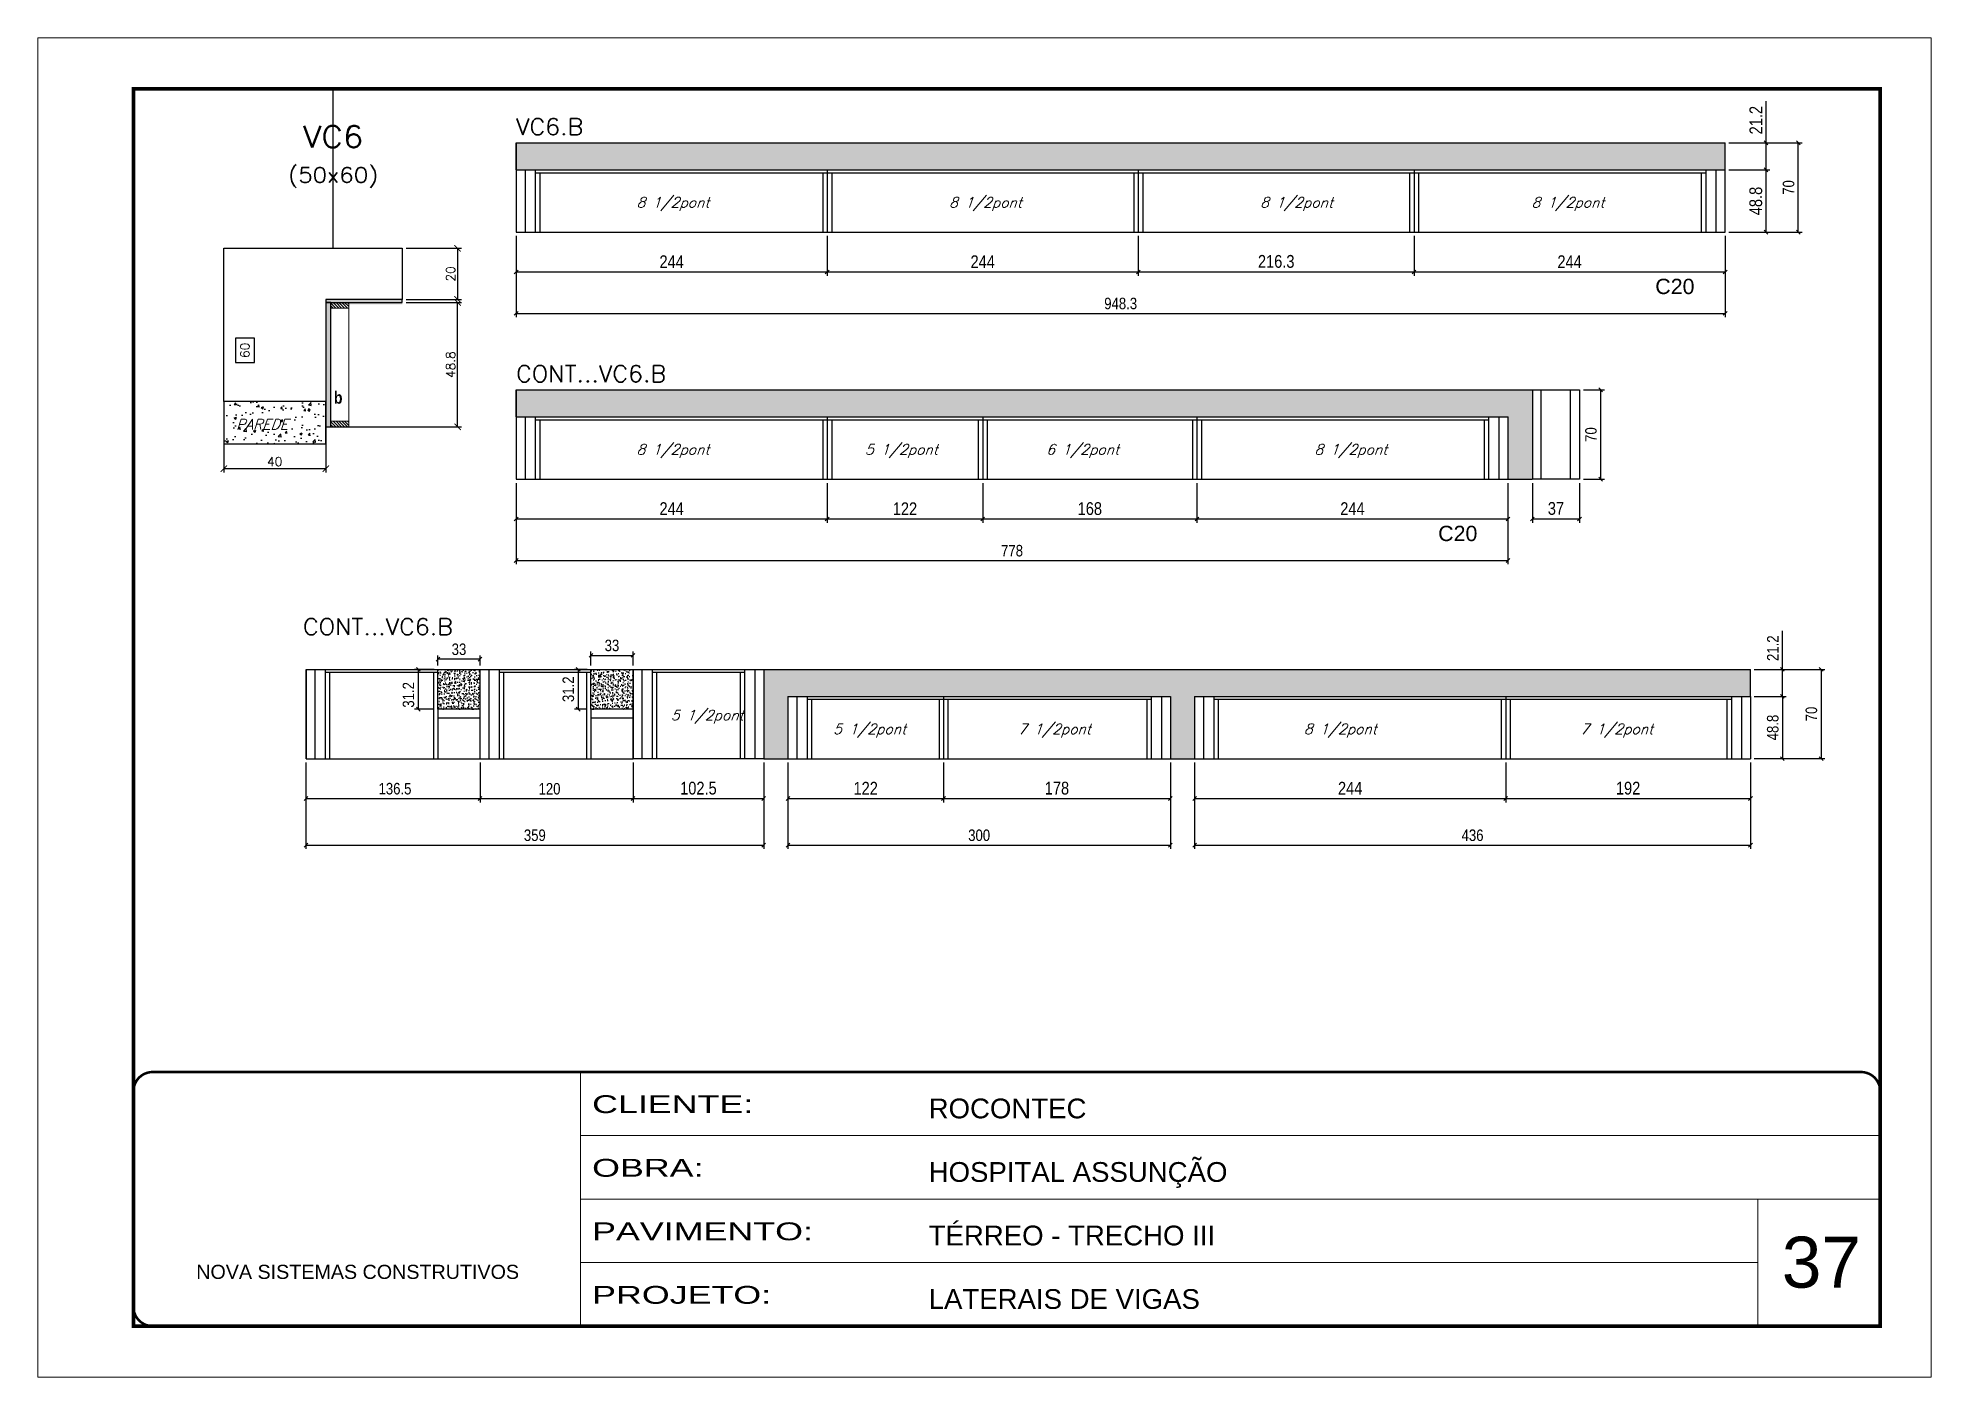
# Model space of a CAD drawing. Extents: x 137137 to 143418, y 10464 to 34486.
# Drawn here: x 137137 to 138622, y 23099 to 24149 of the extents above; entities that cross this region are included whole.
import ezdxf
from ezdxf.enums import TextEntityAlignment as Align

# ---------------------------------------------------------------- set-up
doc = ezdxf.new("R2010")
doc.units = 0
for name, pattern in [('CONTINUO', [0]), ('DASHED', [0.75, 0.5, -0.25]), ('HIDDEN', [0.375, 0.25, -0.125])]:
    doc.linetypes.add(name, pattern=pattern)
for name, color, linetype in [('5', 5, 'Continuous'), ('COTA', 241, 'Continuous'), ('Cota Seção (2x)', 4, 'Continuous'), ('detalhes', 4, 'Continuous'), ('Painéis', 200, 'Continuous'), ('SARR_2.2x7', 40, 'Continuous'), ('SARR_3.5x7', 81, 'Continuous'), ('texto', 7, 'Continuous'), ('Texto de Titulo', 7, 'Continuous'), ('Texto Qtd Sarr', 242, 'Continuous')]:
    doc.layers.add(name, color=color, linetype=linetype)
for name, color, linetype, lineweight in [('CARIMBO', 255, 'Continuous', 9), ('CONCRETO', 251, 'Continuous', 25), ('Escoras', 2, 'Continuous', 25), ('Folhas', 255, 'Continuous', 9), ('Hachura', 251, 'Continuous', 9), ('Madeira', 126, 'Continuous', 18), ('SARRAFO DE PRESSAO', 251, 'DASHED', 9), ('Texto Seção', 7, 'Continuous', 15)]:
    doc.layers.add(name, color=color, linetype=linetype, lineweight=lineweight)
doc.styles.add('ARIAL', font='arial.ttf')
doc.styles.add('COTA TECNICA', font='techl___.ttf', dxfattribs={"height": 10})
doc.styles.add('COTA TECNICA-50', font='techl___.ttf', dxfattribs={"height": 9})
doc.styles.add('REGUA-120', font='ROMANS.shx', dxfattribs={"height": 15})
doc.styles.add('Romans', font='romans.shx')
doc.styles.get("Standard").update_dxf_attribs({"font": 'arial.ttf'})
doc.styles.add('TECNICA', font='techb___.ttf', dxfattribs={"height": 10})
doc.styles.add('Tecnologia', font='')
doc.styles.get('Tecnologia').set_extended_font_data('Forgotten Futurist')
doc.dimstyles.new('COTA PAINEL-50', dxfattribs={"dimtxt": 9, "dimasz": 3, "dimexe": 3, "dimexo": 3, "dimgap": 3, "dimtad": 1, "dimdec": 1, "dimzin": 12, "dimdsep": 46, "dimtxsty": 'COTA TECNICA-50', "dimblk1": 'OBLIQUE', "dimblk2": 'OBLIQUE', "dimsah": 1, "dimcen": 0.9, "dimclrd": 4, "dimclre": 4, "dimclrt": 240, "dimadec": 1, "dimazin": 3, "dimtfac": 1, "dimtdec": 1, "dimtmove": 0, "dimatfit": 3, "dimfxl": 1, "dimtolj": 1, "dimtzin": 12, "dimarcsym": 0})
doc.dimstyles.new('Cota Seção (2x)', dxfattribs={"dimtxt": 7, "dimasz": 5, "dimexe": 3, "dimexo": 3, "dimgap": 2, "dimtad": 3, "dimdec": 1, "dimlfac": 0.5, "dimzin": 12, "dimdsep": 46, "dimtxsty": 'Romans', "dimblk": 'ARCHTICK', "dimcen": 0, "dimclrd": 4, "dimclre": 4, "dimclrt": 1, "dimadec": 1, "dimazin": 3, "dimtfac": 1, "dimtdec": 1, "dimtmove": 0, "dimatfit": 3, "dimldrblk": 'OBLIQUE', "dimfxl": 1, "dimtolj": 1, "dimtzin": 12, "dimarcsym": 0})
doc.dimstyles.new('Cota Seção interna', dxfattribs={"dimtxt": 7, "dimasz": 6, "dimexe": 0.18, "dimexo": 2, "dimgap": -4, "dimtad": 3, "dimdec": 1, "dimlfac": 0.5, "dimzin": 12, "dimdsep": 46, "dimtxsty": 'Romans', "dimblk": 'ARCHTICK', "dimcen": 0.09, "dimse1": 1, "dimse2": 1, "dimsd1": 1, "dimsd2": 1, "dimclrd": 180, "dimclre": 5, "dimclrt": 1, "dimadec": 0, "dimazin": 3, "dimtfac": 1, "dimtdec": 1, "dimtofl": 0, "dimtmove": 0, "dimatfit": 3, "dimldrblk": 'ARCHTICK', "dimfxl": 1, "dimtolj": 1, "dimtzin": 0, "dimarcsym": 0})
doc.dimstyles.new('PAINEL', dxfattribs={"dimtxt": 10, "dimasz": 3, "dimexe": 3, "dimexo": 3, "dimgap": 3, "dimtad": 1, "dimdec": 1, "dimzin": 12, "dimdsep": 46, "dimtxsty": 'COTA TECNICA', "dimblk1": 'OBLIQUE', "dimblk2": 'OBLIQUE', "dimsah": 1, "dimcen": 0.9, "dimclrd": 4, "dimclre": 4, "dimclrt": 240, "dimadec": 1, "dimazin": 3, "dimtfac": 1, "dimtdec": 1, "dimtmove": 0, "dimatfit": 3, "dimfxl": 1, "dimtolj": 1, "dimtzin": 12, "dimarcsym": 0})
pattern_1 = [(50, (-58146.126, -10020.8976), (5.46554007, -0.47817257), [0.5715, -6.2865]), (355, (-58146.126, -10020.8976), (-1.05730264, 5.73170536), [0.4572, -5.02921753]), (100.4514447, (-58145.6706, -10020.9374), (4.40823741, 5.25353256), [0.48570026, -5.34270734]), (46.1842, (-58146.126, -10019.3736), (8.13237123, -1.26126984), [0.85725, -9.42975]), (96.6355576, (-58145.448, -10019.479), (7.12212402, 7.42278374), [0.7285507, -8.01406824]), (351.184151, (-58146.126, -10019.3736), (7.12212402, 7.42278374), [0.685799, -7.54379196]), (21, (-58145.364, -10019.7546), (4.54843174, -3.06795595), [0.5715, -6.2865]), (326, (-58145.364, -10019.7546), (1.85406085, 5.52563898), [0.4572, -5.0292]), (71.451445, (-58144.985, -10020.01), (6.40249258, 2.45768307), [0.48570026, -5.34269813]), (37.5, (-58146.126, -10020.8976), (0.092658098, 2.536651166), [0, -4.96824, 0, -5.1054, 0, -5.04825]), (7.5, (-58146.126, -10020.8976), (2.004589875, 3.005417245), [0, -2.91084, 0, -4.85394, 0, -1.92405]), (327.5, (-58147.8253, -10020.8976), (4.067717855, -0.17186232), [0, -1.905, 0, -5.9436, 0, -7.8867]), (317.5, (-58148.5873, -10020.8976), (4.44387544, 0.76279473), [0, -2.4765, 0, -3.94716, 0, -5.6007])]

msp = doc.modelspace()

# ---------------------------------------------------------------- texts
at = {"layer": '5', "linetype": 'Continuous'}
for p in [(138405.93, 23947.74), (138235.63, 23754.07)]:
    msp.add_text('C20', height=12, rotation=359.99996, dxfattribs=at).set_placement(p)
at = {"layer": 'CARIMBO', "style": 'ARIAL'}
msp.add_text('37', height=40, dxfattribs=at).set_placement((138505.15, 23168.74))
at = {"layer": 'detalhes', "style": 'TECNICA'}
msp.add_text('b', height=9.6, dxfattribs=at).set_placement((137369.49, 23861.79))
at = {"layer": 'texto', "color": 2, "char_height": 8, "attachment_point": 5, "style": 'Romans'}
for s, insert in [('{\\Q19;\\C256;8 1/2pont}', (137635.47, 24018.3)), ('{\\Q19;\\C256;8 1/2pont}', (137880.56, 24018.3)), ('{\\Q19;\\C256;8 1/2pont}', (138124.56, 24018.3)), ('{\\Q19;\\C256;8 1/2pont}', (138337.45, 24018.3)), ('{\\Q19;\\C256;PAREDE}', (137313.11, 23845.62)), ('{\\Q19;\\C256;8 1/2pont}', (137635.47, 23824.63)), ('{\\Q19;\\C256;5 1/2pont}', (137814.61, 23824.63)), ('{\\Q19;\\C256;6 1/2pont}', (137956.79, 23824.63)), ('{\\Q19;\\C256;8 1/2pont}', (138167.15, 23824.63)), ('{\\Q19;\\C256;5 1/2pont}', (137662.28, 23616.3)), ('{\\Q19;\\C256;5 1/2pont}', (137789.71, 23605.48)), ('{\\Q19;\\C256;7 1/2pont}', (137934.66, 23605.48)), ('{\\Q19;\\C256;8 1/2pont}', (138158.9, 23605.48)), ('{\\Q19;\\C256;7 1/2pont}', (138375.66, 23605.48))]:
    msp.add_mtext(s, dxfattribs=dict(at, insert=insert))
at = {"layer": 'Texto Seção', "style": 'REGUA-120', "width": 1.05}
for s, p in [('VC6.B', (137512.44, 24072.46)), ('CONT...VC6.B', (137512.44, 23878.79)), ('CONT...VC6.B', (137345.25, 23680.46))]:
    msp.add_text(s, height=13, dxfattribs=at).set_placement(p)

# ---------------------------------------------------------------- blocks, each defined once
blk = doc.blocks.new('9999999999')
at = {"color": 30, "linetype": 'CONTINUO'}
for p, q in [((98564.6, 34230.2), (98564.6, 34429.4)), ((98564.6, 34379.6), (99584, 34379.6)), ((98564.6, 34329.8), (99488, 34329.8)), ((99584, 34329.8), (99488, 34329.8)), ((99488, 34329.8), (99488, 34230.2)), ((98564.6, 34280), (99488, 34280))]:
    blk.add_line(p, q, dxfattribs=at)
at = {"color": 30, "linetype": 'CONTINUO', "const_width": 2}
blk.add_lwpolyline([(99584, 34230.2), (99584, 34414.4, 0.414214), (99569, 34429.4), (98229, 34429.4, 0.414214), (98214, 34414.4), (98214, 34245.2, 0.414214), (98229, 34230.2), (99584, 34230.2)], format="xyb", dxfattribs=at)
at = {"layer": 'Folhas'}
blk.add_lwpolyline([(98139, 34190.2), (99624, 34190.2), (99624, 35240.2), (98139, 35240.2)], close=True, dxfattribs=at)
at = {"layer": 'Folhas', "color": 30, "const_width": 3}
blk.add_lwpolyline([(98214, 34230.2), (99584, 34230.2), (99584, 35200.2), (98214, 35200.2)], close=True, dxfattribs=at)
at = {"color": 7, "linetype": 'Continuous', "ltscale": 5, "style": 'ARIAL'}
for s, height, p in [('ROCONTEC', 15.48, (98837.7, 34393.1)), ('HOSPITAL ASSUNÇÃO', 15.483, (98837.7, 34343.3)), ('TÉRREO - TRECHO III', 15.483, (98837.7, 34293.5)), ('NOVA SISTEMAS CONSTRUTIVOS', 11.059, (98263.2, 34267.2)), ('LATERAIS DE VIGAS', 15.483, (98837.7, 34243.7))]:
    blk.add_text(s, height=height, dxfattribs=at).set_placement(p)
at = {"layer": 'Folhas', "color": 7, "style": 'Tecnologia', "width": 1.5}
for s, p in [('CLIENTE:', (98573.7, 34397.2)), ('OBRA:', (98573.7, 34347.3)), ('PAVIMENTO:', (98573.7, 34297.5)), ('PROJETO:', (98573.7, 34247.7))]:
    blk.add_text(s, height=14, dxfattribs=at).set_placement(p)
blk = doc.blocks.new('_Oblique')
at = {"color": 0, "linetype": 'ByBlock', "lineweight": -2}
blk.add_line((-0.5, -0.5), (0.5, 0.5), dxfattribs=at)
blk = doc.blocks.new('*D5623')
at = {"layer": 'COTA', "color": 4, "linetype": 'ByBlock', "lineweight": -2, "transparency": 16777216}
for p, q in [((137512.4, 23993.3), (137512.4, 23962.1)), ((137756.4, 23993.3), (137756.4, 23962.1)), ((137512.4, 23965.1), (137756.4, 23965.1))]:
    blk.add_line(p, q, dxfattribs=at)
at = {"layer": 'Defpoints', "color": 0, "linetype": 'ByBlock', "transparency": 16777216}
for p in [(137512.4, 23996.3), (137756.4, 23996.3), (137756.4, 23965.1)]:
    blk.add_point(p, dxfattribs=at)
at = {"layer": 'COTA', "color": 4, "linetype": 'ByBlock', "lineweight": -2, "transparency": 16777216, "xscale": 3, "yscale": 3, "zscale": 3, "rotation": 180}
blk.add_blockref('_Oblique', (137512.4, 23965.1), dxfattribs=at)
at = {"layer": 'COTA', "color": 4, "linetype": 'ByBlock', "lineweight": -2, "transparency": 16777216, "xscale": 3, "yscale": 3, "zscale": 3}
blk.add_blockref('_Oblique', (137756.4, 23965.1), dxfattribs=at)
at = {"layer": 'COTA', "color": 240, "linetype": 'ByBlock', "transparency": 16777216, "insert": (137634.4, 23973.1), "char_height": 10, "attachment_point": 5, "style": 'COTA TECNICA'}
blk.add_mtext('\\A1;244', dxfattribs=at)
blk = doc.blocks.new('*D5624')
at = {"layer": 'COTA', "color": 4, "linetype": 'ByBlock', "lineweight": -2, "transparency": 16777216}
for p, q in [((137756.4, 23993.3), (137756.4, 23962.1)), ((138000.4, 23993.3), (138000.4, 23962.1)), ((137756.4, 23965.1), (138000.4, 23965.1))]:
    blk.add_line(p, q, dxfattribs=at)
at = {"layer": 'Defpoints', "color": 0, "linetype": 'ByBlock', "transparency": 16777216}
for p in [(137756.4, 23996.3), (138000.4, 23996.3), (138000.4, 23965.1)]:
    blk.add_point(p, dxfattribs=at)
at = {"layer": 'COTA', "color": 4, "linetype": 'ByBlock', "lineweight": -2, "transparency": 16777216, "xscale": 3, "yscale": 3, "zscale": 3, "rotation": 180}
blk.add_blockref('_Oblique', (137756.4, 23965.1), dxfattribs=at)
at = {"layer": 'COTA', "color": 4, "linetype": 'ByBlock', "lineweight": -2, "transparency": 16777216, "xscale": 3, "yscale": 3, "zscale": 3}
blk.add_blockref('_Oblique', (138000.4, 23965.1), dxfattribs=at)
at = {"layer": 'COTA', "color": 240, "linetype": 'ByBlock', "transparency": 16777216, "insert": (137878.4, 23973.1), "char_height": 10, "attachment_point": 5, "style": 'COTA TECNICA'}
blk.add_mtext('\\A1;244', dxfattribs=at)
blk = doc.blocks.new('*D5625')
at = {"layer": 'COTA', "color": 4, "linetype": 'ByBlock', "lineweight": -2, "transparency": 16777216}
for p, q in [((138216.7, 23993.3), (138216.7, 23962.1)), ((138460.7, 23993.3), (138460.7, 23962.1)), ((138216.7, 23965.1), (138460.7, 23965.1))]:
    blk.add_line(p, q, dxfattribs=at)
at = {"layer": 'Defpoints', "color": 0, "linetype": 'ByBlock', "transparency": 16777216}
for p in [(138216.7, 23996.3), (138460.7, 23996.3), (138460.7, 23965.1)]:
    blk.add_point(p, dxfattribs=at)
at = {"layer": 'COTA', "color": 4, "linetype": 'ByBlock', "lineweight": -2, "transparency": 16777216, "xscale": 3, "yscale": 3, "zscale": 3, "rotation": 180}
blk.add_blockref('_Oblique', (138216.7, 23965.1), dxfattribs=at)
at = {"layer": 'COTA', "color": 4, "linetype": 'ByBlock', "lineweight": -2, "transparency": 16777216, "xscale": 3, "yscale": 3, "zscale": 3}
blk.add_blockref('_Oblique', (138460.7, 23965.1), dxfattribs=at)
at = {"layer": 'COTA', "color": 240, "linetype": 'ByBlock', "transparency": 16777216, "insert": (138338.7, 23973.1), "char_height": 10, "attachment_point": 5, "style": 'COTA TECNICA'}
blk.add_mtext('\\A1;244', dxfattribs=at)
blk = doc.blocks.new('*D5626')
at = {"layer": 'COTA', "color": 4, "linetype": 'ByBlock', "lineweight": -2, "transparency": 16777216}
for p, q in [((138463.7, 24045.1), (138495.8, 24045.1)), ((138492.8, 23996.3), (138492.8, 24045.1)), ((138463.7, 23996.3), (138495.8, 23996.3))]:
    blk.add_line(p, q, dxfattribs=at)
at = {"layer": 'Defpoints', "color": 0, "linetype": 'ByBlock', "transparency": 16777216}
for p in [(138460.7, 24045.1), (138492.8, 24045.1), (138460.7, 23996.3)]:
    blk.add_point(p, dxfattribs=at)
at = {"layer": 'COTA', "color": 4, "linetype": 'ByBlock', "lineweight": -2, "transparency": 16777216, "xscale": 3, "yscale": 3, "zscale": 3}
for p, rotation in [((138492.8, 24045.1), 90), ((138492.8, 23996.3), 270)]:
    blk.add_blockref('_Oblique', p, dxfattribs=dict(at, rotation=rotation))
at = {"layer": 'COTA', "color": 240, "linetype": 'ByBlock', "transparency": 16777216, "insert": (138484.8, 24020.7), "char_height": 10, "attachment_point": 5, "rotation": 90, "style": 'COTA TECNICA'}
blk.add_mtext('\\A1;48.8', dxfattribs=at)
blk = doc.blocks.new('*D5627')
at = {"layer": 'COTA', "color": 4, "linetype": 'ByBlock', "lineweight": -2, "transparency": 16777216}
for p, q in [((138492.8, 24066.3), (138492.8, 24099)), ((138463.7, 24066.3), (138495.8, 24066.3)), ((138492.8, 24045.1), (138492.8, 24066.3)), ((138463.7, 24045.1), (138495.8, 24045.1))]:
    blk.add_line(p, q, dxfattribs=at)
at = {"layer": 'Defpoints', "color": 0, "linetype": 'ByBlock', "transparency": 16777216}
for p in [(138460.7, 24066.3), (138492.8, 24066.3), (138460.7, 24045.1)]:
    blk.add_point(p, dxfattribs=at)
at = {"layer": 'COTA', "color": 4, "linetype": 'ByBlock', "lineweight": -2, "transparency": 16777216, "xscale": 3, "yscale": 3, "zscale": 3}
for p, rotation in [((138492.8, 24066.3), 90), ((138492.8, 24045.1), 270)]:
    blk.add_blockref('_Oblique', p, dxfattribs=dict(at, rotation=rotation))
at = {"layer": 'COTA', "color": 240, "linetype": 'ByBlock', "transparency": 16777216, "insert": (138484.8, 24084.1), "char_height": 10, "attachment_point": 5, "rotation": 90, "style": 'COTA TECNICA'}
blk.add_mtext('\\A1;21.2', dxfattribs=at)
blk = doc.blocks.new('titulo1')
at = {"layer": 'Defpoints', "color": 252, "linetype": 'HIDDEN', "ltscale": 2}
blk.add_line((0, 0), (0, 125), dxfattribs=at)
at = {"layer": 'Defpoints', "style": 'Romans', "oblique": 15}
blk.add_attdef('FOLHA', text='', height=10, dxfattribs=at).set_placement((0, 15.6), align=Align.MIDDLE_CENTER)
at = {"layer": 'Texto Qtd Sarr', "color": 3, "style": 'Romans', "oblique": 15}
for tag, height, p in [('TITULO', 17, (0, 71.4)), ('SEÇÃO', 12, (0, 41.5))]:
    blk.add_attdef(tag, text='', height=height, dxfattribs=at).set_placement(p, align=Align.MIDDLE_CENTER)
blk = doc.blocks.new('_ArchTick')
at = {"color": 0, "linetype": 'ByBlock', "const_width": 0.15}
blk.add_lwpolyline([(-0.5, -0.5), (0.5, 0.5)], dxfattribs=at)
blk = doc.blocks.new('*D5585')
at = {"layer": 'COTA', "color": 4, "lineweight": -2, "transparency": 16777216}
for p, q in [((137426.1, 23983.6), (137469.5, 23983.6)), ((137466.5, 23983.6), (137466.5, 23943.6)), ((137426.1, 23943.6), (137469.5, 23943.6))]:
    blk.add_line(p, q, dxfattribs=at)
at = {"layer": 'Defpoints', "color": 0, "transparency": 16777216}
for p in [(137423.1, 23983.6), (137423.1, 23943.6), (137466.5, 23943.6)]:
    blk.add_point(p, dxfattribs=at)
at = {"layer": 'COTA', "color": 4, "lineweight": -2, "transparency": 16777216, "xscale": 5, "yscale": 5, "zscale": 5}
for p, rotation in [((137466.5, 23983.6), 90), ((137466.5, 23943.6), 270)]:
    blk.add_blockref('_ArchTick', p, dxfattribs=dict(at, rotation=rotation))
at = {"layer": 'COTA', "color": 1, "transparency": 16777216, "insert": (137461, 23963.6), "char_height": 7, "attachment_point": 5, "rotation": 90, "style": 'Romans'}
blk.add_mtext('\\A1;20', dxfattribs=at)
blk = doc.blocks.new('*D5586')
at = {"layer": 'COTA', "color": 4, "lineweight": -2, "transparency": 16777216}
for p, q in [((137426.1, 23941.2), (137469.5, 23941.2)), ((137466.5, 23843.6), (137466.5, 23941.2)), ((137366.1, 23843.6), (137469.5, 23843.6))]:
    blk.add_line(p, q, dxfattribs=at)
at = {"layer": 'Defpoints', "color": 0, "transparency": 16777216}
for p in [(137423.1, 23941.2), (137466.5, 23941.2), (137363.1, 23843.6)]:
    blk.add_point(p, dxfattribs=at)
at = {"layer": 'COTA', "color": 4, "lineweight": -2, "transparency": 16777216, "xscale": 5, "yscale": 5, "zscale": 5}
for p, rotation in [((137466.5, 23941.2), 90), ((137466.5, 23843.6), 270)]:
    blk.add_blockref('_ArchTick', p, dxfattribs=dict(at, rotation=rotation))
at = {"layer": 'COTA', "color": 1, "transparency": 16777216, "insert": (137461, 23892.4), "char_height": 7, "attachment_point": 5, "rotation": 90, "style": 'Romans'}
blk.add_mtext('\\A1;48.8', dxfattribs=at)
blk = doc.blocks.new('*D5587')
at = {"layer": 'COTA', "color": 4, "lineweight": -2, "transparency": 16777216}
for p, q in [((137283.1, 23852.6), (137283.1, 23807.9)), ((137363.1, 23852.6), (137363.1, 23807.9)), ((137283.1, 23810.9), (137363.1, 23810.9))]:
    blk.add_line(p, q, dxfattribs=at)
at = {"layer": 'Defpoints', "color": 0, "transparency": 16777216}
for p in [(137283.1, 23855.6), (137363.1, 23855.6), (137363.1, 23810.9)]:
    blk.add_point(p, dxfattribs=at)
at = {"layer": 'COTA', "color": 4, "lineweight": -2, "transparency": 16777216, "xscale": 5, "yscale": 5, "zscale": 5, "rotation": 180}
blk.add_blockref('_ArchTick', (137283.1, 23810.9), dxfattribs=at)
at = {"layer": 'COTA', "color": 4, "lineweight": -2, "transparency": 16777216, "xscale": 5, "yscale": 5, "zscale": 5}
blk.add_blockref('_ArchTick', (137363.1, 23810.9), dxfattribs=at)
at = {"layer": 'COTA', "color": 1, "transparency": 16777216, "insert": (137323.1, 23816.4), "char_height": 7, "attachment_point": 5, "style": 'Romans'}
blk.add_mtext('\\A1;40', dxfattribs=at)
blk = doc.blocks.new('*D5628')
at = {"layer": 'Cota Seção (2x)', "color": 180, "lineweight": -2, "transparency": 16777216}
for p, q in [((137307.2, 23913.1), (137292.2, 23913.1)), ((137292.2, 23913.1), (137292.2, 23894.1)), ((137307.2, 23894.1), (137307.2, 23913.1)), ((137292.2, 23894.1), (137307.2, 23894.1))]:
    blk.add_line(p, q, dxfattribs=at)
at = {"layer": 'Defpoints', "color": 0, "transparency": 16777216}
for p in [(137283.1, 23983.6), (137283.1, 23863.6), (137311.2, 23863.6)]:
    blk.add_point(p, dxfattribs=at)
at = {"layer": 'Cota Seção (2x)', "color": 1, "transparency": 16777216, "insert": (137299.7, 23903.6), "char_height": 7, "attachment_point": 5, "rotation": 90, "style": 'Romans'}
blk.add_mtext('\\A1;60', dxfattribs=at)
blk = doc.blocks.new('*D5588')
at = {"layer": 'Defpoints', "color": 0, "linetype": 'ByBlock', "transparency": 16777216}
for p in [(137512.4, 23996.3), (138460.7, 23996.3), (138460.7, 23932.6)]:
    blk.add_point(p, dxfattribs=at)
at = {"layer": 'Escoras', "color": 4, "linetype": 'ByBlock', "lineweight": -2, "transparency": 16777216}
for p, q in [((137512.4, 23993.3), (137512.4, 23929.6)), ((138460.7, 23993.3), (138460.7, 23929.6)), ((137512.4, 23932.6), (138460.7, 23932.6))]:
    blk.add_line(p, q, dxfattribs=at)
at = {"layer": 'Escoras', "color": 4, "linetype": 'ByBlock', "lineweight": -2, "transparency": 16777216, "xscale": 3, "yscale": 3, "zscale": 3, "rotation": 180}
blk.add_blockref('_Oblique', (137512.4, 23932.6), dxfattribs=at)
at = {"layer": 'Escoras', "color": 4, "linetype": 'ByBlock', "lineweight": -2, "transparency": 16777216, "xscale": 3, "yscale": 3, "zscale": 3}
blk.add_blockref('_Oblique', (138460.7, 23932.6), dxfattribs=at)
at = {"layer": 'Escoras', "color": 240, "linetype": 'ByBlock', "transparency": 16777216, "insert": (137986.6, 23940.3), "char_height": 9, "attachment_point": 5, "style": 'COTA TECNICA-50'}
blk.add_mtext('\\A1;948.3', dxfattribs=at)
blk = doc.blocks.new('*D5589')
at = {"layer": 'COTA', "color": 4, "linetype": 'ByBlock', "lineweight": -2, "transparency": 16777216}
for p, q in [((138000.4, 23993.3), (138000.4, 23962.1)), ((138216.7, 23993.3), (138216.7, 23962.1)), ((138000.4, 23965.1), (138216.7, 23965.1))]:
    blk.add_line(p, q, dxfattribs=at)
at = {"layer": 'Defpoints', "color": 0, "linetype": 'ByBlock', "transparency": 16777216}
for p in [(138000.4, 23996.3), (138216.7, 23996.3), (138216.7, 23965.1)]:
    blk.add_point(p, dxfattribs=at)
at = {"layer": 'COTA', "color": 4, "linetype": 'ByBlock', "lineweight": -2, "transparency": 16777216, "xscale": 3, "yscale": 3, "zscale": 3, "rotation": 180}
blk.add_blockref('_Oblique', (138000.4, 23965.1), dxfattribs=at)
at = {"layer": 'COTA', "color": 4, "linetype": 'ByBlock', "lineweight": -2, "transparency": 16777216, "xscale": 3, "yscale": 3, "zscale": 3}
blk.add_blockref('_Oblique', (138216.7, 23965.1), dxfattribs=at)
at = {"layer": 'COTA', "color": 240, "linetype": 'ByBlock', "transparency": 16777216, "insert": (138108.6, 23973.3), "char_height": 10, "attachment_point": 5, "style": 'COTA TECNICA'}
blk.add_mtext('\\A1;216.3', dxfattribs=at)
blk = doc.blocks.new('*D5629')
at = {"layer": 'COTA', "color": 4, "linetype": 'ByBlock', "lineweight": -2, "transparency": 16777216}
for p, q in [((137512.4, 23799.6), (137512.4, 23768.4)), ((137756.4, 23799.6), (137756.4, 23768.4)), ((137512.4, 23771.4), (137756.4, 23771.4))]:
    blk.add_line(p, q, dxfattribs=at)
at = {"layer": 'Defpoints', "color": 0, "linetype": 'ByBlock', "transparency": 16777216}
for p in [(137512.4, 23802.6), (137756.4, 23802.6), (137756.4, 23771.4)]:
    blk.add_point(p, dxfattribs=at)
at = {"layer": 'COTA', "color": 4, "linetype": 'ByBlock', "lineweight": -2, "transparency": 16777216, "xscale": 3, "yscale": 3, "zscale": 3, "rotation": 180}
blk.add_blockref('_Oblique', (137512.4, 23771.4), dxfattribs=at)
at = {"layer": 'COTA', "color": 4, "linetype": 'ByBlock', "lineweight": -2, "transparency": 16777216, "xscale": 3, "yscale": 3, "zscale": 3}
blk.add_blockref('_Oblique', (137756.4, 23771.4), dxfattribs=at)
at = {"layer": 'COTA', "color": 240, "linetype": 'ByBlock', "transparency": 16777216, "insert": (137634.4, 23779.5), "char_height": 10, "attachment_point": 5, "style": 'COTA TECNICA'}
blk.add_mtext('\\A1;244', dxfattribs=at)
blk = doc.blocks.new('*D5630')
at = {"layer": 'COTA', "color": 4, "linetype": 'ByBlock', "lineweight": -2, "transparency": 16777216}
for p, q in [((137756.4, 23799.6), (137756.4, 23768.4)), ((137878.4, 23799.6), (137878.4, 23768.4)), ((137756.4, 23771.4), (137878.4, 23771.4))]:
    blk.add_line(p, q, dxfattribs=at)
at = {"layer": 'Defpoints', "color": 0, "linetype": 'ByBlock', "transparency": 16777216}
for p in [(137756.4, 23802.6), (137878.4, 23802.6), (137878.4, 23771.4)]:
    blk.add_point(p, dxfattribs=at)
at = {"layer": 'COTA', "color": 4, "linetype": 'ByBlock', "lineweight": -2, "transparency": 16777216, "xscale": 3, "yscale": 3, "zscale": 3, "rotation": 180}
blk.add_blockref('_Oblique', (137756.4, 23771.4), dxfattribs=at)
at = {"layer": 'COTA', "color": 4, "linetype": 'ByBlock', "lineweight": -2, "transparency": 16777216, "xscale": 3, "yscale": 3, "zscale": 3}
blk.add_blockref('_Oblique', (137878.4, 23771.4), dxfattribs=at)
at = {"layer": 'COTA', "color": 240, "linetype": 'ByBlock', "transparency": 16777216, "insert": (137817.4, 23779.4), "char_height": 10, "attachment_point": 5, "style": 'COTA TECNICA'}
blk.add_mtext('\\A1;122', dxfattribs=at)
blk = doc.blocks.new('*D5631')
at = {"layer": 'COTA', "color": 4, "linetype": 'ByBlock', "lineweight": -2, "transparency": 16777216}
for p, q in [((138046.4, 23799.6), (138046.4, 23768.4)), ((138290.4, 23799.6), (138290.4, 23768.4)), ((138046.4, 23771.4), (138290.4, 23771.4))]:
    blk.add_line(p, q, dxfattribs=at)
at = {"layer": 'Defpoints', "color": 0, "linetype": 'ByBlock', "transparency": 16777216}
for p in [(138046.4, 23802.6), (138290.4, 23802.6), (138290.4, 23771.4)]:
    blk.add_point(p, dxfattribs=at)
at = {"layer": 'COTA', "color": 4, "linetype": 'ByBlock', "lineweight": -2, "transparency": 16777216, "xscale": 3, "yscale": 3, "zscale": 3, "rotation": 180}
blk.add_blockref('_Oblique', (138046.4, 23771.4), dxfattribs=at)
at = {"layer": 'COTA', "color": 4, "linetype": 'ByBlock', "lineweight": -2, "transparency": 16777216, "xscale": 3, "yscale": 3, "zscale": 3}
blk.add_blockref('_Oblique', (138290.4, 23771.4), dxfattribs=at)
at = {"layer": 'COTA', "color": 240, "linetype": 'ByBlock', "transparency": 16777216, "insert": (138168.4, 23779.5), "char_height": 10, "attachment_point": 5, "style": 'COTA TECNICA'}
blk.add_mtext('\\A1;244', dxfattribs=at)
blk = doc.blocks.new('*D5590')
at = {"layer": 'Defpoints', "color": 0, "linetype": 'ByBlock', "transparency": 16777216}
for p in [(137512.4, 23802.6), (138290.4, 23802.6), (138290.4, 23738.9)]:
    blk.add_point(p, dxfattribs=at)
at = {"layer": 'Escoras', "color": 4, "linetype": 'ByBlock', "lineweight": -2, "transparency": 16777216}
for p, q in [((137512.4, 23799.6), (137512.4, 23735.9)), ((138290.4, 23799.6), (138290.4, 23735.9)), ((137512.4, 23738.9), (138290.4, 23738.9))]:
    blk.add_line(p, q, dxfattribs=at)
at = {"layer": 'Escoras', "color": 4, "linetype": 'ByBlock', "lineweight": -2, "transparency": 16777216, "xscale": 3, "yscale": 3, "zscale": 3, "rotation": 180}
blk.add_blockref('_Oblique', (137512.4, 23738.9), dxfattribs=at)
at = {"layer": 'Escoras', "color": 4, "linetype": 'ByBlock', "lineweight": -2, "transparency": 16777216, "xscale": 3, "yscale": 3, "zscale": 3}
blk.add_blockref('_Oblique', (138290.4, 23738.9), dxfattribs=at)
at = {"layer": 'Escoras', "color": 240, "linetype": 'ByBlock', "transparency": 16777216, "insert": (137901.4, 23746.5), "char_height": 9, "attachment_point": 5, "style": 'COTA TECNICA-50'}
blk.add_mtext('\\A1;778', dxfattribs=at)
blk = doc.blocks.new('*D5575')
at = {"layer": 'COTA', "color": 4, "linetype": 'ByBlock', "lineweight": -2, "transparency": 16777216}
for p, q in [((137878.4, 23799.6), (137878.4, 23768.4)), ((138046.4, 23799.6), (138046.4, 23768.4)), ((137878.4, 23771.4), (138046.4, 23771.4))]:
    blk.add_line(p, q, dxfattribs=at)
at = {"layer": 'Defpoints', "color": 0, "linetype": 'ByBlock', "transparency": 16777216}
for p in [(137878.4, 23802.6), (138046.4, 23802.6), (138046.4, 23771.4)]:
    blk.add_point(p, dxfattribs=at)
at = {"layer": 'COTA', "color": 4, "linetype": 'ByBlock', "lineweight": -2, "transparency": 16777216, "xscale": 3, "yscale": 3, "zscale": 3, "rotation": 180}
blk.add_blockref('_Oblique', (137878.4, 23771.4), dxfattribs=at)
at = {"layer": 'COTA', "color": 4, "linetype": 'ByBlock', "lineweight": -2, "transparency": 16777216, "xscale": 3, "yscale": 3, "zscale": 3}
blk.add_blockref('_Oblique', (138046.4, 23771.4), dxfattribs=at)
at = {"layer": 'COTA', "color": 240, "linetype": 'ByBlock', "transparency": 16777216, "insert": (137962.4, 23779.5), "char_height": 10, "attachment_point": 5, "style": 'COTA TECNICA'}
blk.add_mtext('\\A1;168', dxfattribs=at)
blk = doc.blocks.new('*D5576')
at = {"layer": 'COTA', "color": 4, "linetype": 'ByBlock', "lineweight": -2, "transparency": 16777216}
for p, q in [((138309.5, 23799.6), (138309.5, 23768.4)), ((138346.5, 23799.6), (138346.5, 23768.4)), ((138309.5, 23771.4), (138346.5, 23771.4))]:
    blk.add_line(p, q, dxfattribs=at)
at = {"layer": 'Defpoints', "color": 0, "linetype": 'ByBlock', "transparency": 16777216}
for p in [(138309.5, 23802.6), (138346.5, 23802.6), (138346.5, 23771.4)]:
    blk.add_point(p, dxfattribs=at)
at = {"layer": 'COTA', "color": 4, "linetype": 'ByBlock', "lineweight": -2, "transparency": 16777216, "xscale": 3, "yscale": 3, "zscale": 3, "rotation": 180}
blk.add_blockref('_Oblique', (138309.5, 23771.4), dxfattribs=at)
at = {"layer": 'COTA', "color": 4, "linetype": 'ByBlock', "lineweight": -2, "transparency": 16777216, "xscale": 3, "yscale": 3, "zscale": 3}
blk.add_blockref('_Oblique', (138346.5, 23771.4), dxfattribs=at)
at = {"layer": 'COTA', "color": 240, "linetype": 'ByBlock', "transparency": 16777216, "insert": (138328, 23779.6), "char_height": 10, "attachment_point": 5, "style": 'COTA TECNICA'}
blk.add_mtext('\\A1;37', dxfattribs=at)
blk = doc.blocks.new('*D5597')
at = {"layer": 'Defpoints', "color": 0, "linetype": 'ByBlock', "transparency": 16777216}
for p in [(137347.6, 23583.5), (137484.1, 23583.5), (137484.1, 23552.2)]:
    blk.add_point(p, dxfattribs=at)
at = {"layer": 'Escoras', "color": 4, "linetype": 'ByBlock', "lineweight": -2, "transparency": 16777216}
for p, q in [((137347.6, 23580.5), (137347.6, 23549.2)), ((137484.1, 23580.5), (137484.1, 23549.2)), ((137347.6, 23552.2), (137484.1, 23552.2))]:
    blk.add_line(p, q, dxfattribs=at)
at = {"layer": 'Escoras', "color": 4, "linetype": 'ByBlock', "lineweight": -2, "transparency": 16777216, "xscale": 3, "yscale": 3, "zscale": 3, "rotation": 180}
blk.add_blockref('_Oblique', (137347.6, 23552.2), dxfattribs=at)
at = {"layer": 'Escoras', "color": 4, "linetype": 'ByBlock', "lineweight": -2, "transparency": 16777216, "xscale": 3, "yscale": 3, "zscale": 3}
blk.add_blockref('_Oblique', (137484.1, 23552.2), dxfattribs=at)
at = {"layer": 'Escoras', "color": 240, "linetype": 'ByBlock', "transparency": 16777216, "insert": (137417.4, 23559.9), "char_height": 9, "attachment_point": 5, "style": 'COTA TECNICA-50'}
blk.add_mtext('\\A1;136.5', dxfattribs=at)
blk = doc.blocks.new('*D5598')
at = {"layer": 'Defpoints', "color": 0, "linetype": 'ByBlock', "transparency": 16777216}
for p in [(137484.1, 23583.5), (137604.1, 23583.5), (137604.1, 23552.2)]:
    blk.add_point(p, dxfattribs=at)
at = {"layer": 'Escoras', "color": 4, "linetype": 'ByBlock', "lineweight": -2, "transparency": 16777216}
for p, q in [((137484.1, 23580.5), (137484.1, 23549.2)), ((137604.1, 23580.5), (137604.1, 23549.2)), ((137484.1, 23552.2), (137604.1, 23552.2))]:
    blk.add_line(p, q, dxfattribs=at)
at = {"layer": 'Escoras', "color": 4, "linetype": 'ByBlock', "lineweight": -2, "transparency": 16777216, "xscale": 3, "yscale": 3, "zscale": 3, "rotation": 180}
blk.add_blockref('_Oblique', (137484.1, 23552.2), dxfattribs=at)
at = {"layer": 'Escoras', "color": 4, "linetype": 'ByBlock', "lineweight": -2, "transparency": 16777216, "xscale": 3, "yscale": 3, "zscale": 3}
blk.add_blockref('_Oblique', (137604.1, 23552.2), dxfattribs=at)
at = {"layer": 'Escoras', "color": 240, "linetype": 'ByBlock', "transparency": 16777216, "insert": (137538.6, 23559.8), "char_height": 9, "attachment_point": 5, "style": 'COTA TECNICA-50'}
blk.add_mtext('\\A1;120', dxfattribs=at)
blk = doc.blocks.new('*D5599')
at = {"layer": 'Defpoints', "color": 0, "linetype": 'ByBlock', "transparency": 16777216}
for p in [(137604.1, 23664.5), (137571.1, 23653.5), (137604.1, 23653.5)]:
    blk.add_point(p, dxfattribs=at)
at = {"layer": 'Escoras', "color": 4, "linetype": 'ByBlock', "lineweight": -2, "transparency": 16777216}
for p, q in [((137571.1, 23656.5), (137571.1, 23667.5)), ((137571.1, 23664.5), (137604.1, 23664.5)), ((137604.1, 23656.5), (137604.1, 23667.5))]:
    blk.add_line(p, q, dxfattribs=at)
at = {"layer": 'Escoras', "color": 4, "linetype": 'ByBlock', "lineweight": -2, "transparency": 16777216, "xscale": 3, "yscale": 3, "zscale": 3, "rotation": 180}
blk.add_blockref('_Oblique', (137571.1, 23664.5), dxfattribs=at)
at = {"layer": 'Escoras', "color": 4, "linetype": 'ByBlock', "lineweight": -2, "transparency": 16777216, "xscale": 3, "yscale": 3, "zscale": 3}
blk.add_blockref('_Oblique', (137604.1, 23664.5), dxfattribs=at)
at = {"layer": 'Escoras', "color": 240, "linetype": 'ByBlock', "transparency": 16777216, "insert": (137587.6, 23672.2), "char_height": 9, "attachment_point": 5, "style": 'COTA TECNICA-50'}
blk.add_mtext('\\A1;33', dxfattribs=at)
blk = doc.blocks.new('*D5600')
at = {"layer": 'Defpoints', "color": 0, "linetype": 'ByBlock', "transparency": 16777216}
for p in [(137451.1, 23661.5), (137451.1, 23653.5), (137484.1, 23653.5)]:
    blk.add_point(p, dxfattribs=at)
at = {"layer": 'Escoras', "color": 4, "linetype": 'ByBlock', "lineweight": -2, "transparency": 16777216}
for p, q in [((137451.1, 23656.5), (137451.1, 23664.5)), ((137484.1, 23661.5), (137451.1, 23661.5)), ((137484.1, 23656.5), (137484.1, 23664.5))]:
    blk.add_line(p, q, dxfattribs=at)
at = {"layer": 'Escoras', "color": 4, "linetype": 'ByBlock', "lineweight": -2, "transparency": 16777216, "xscale": 3, "yscale": 3, "zscale": 3, "rotation": 180}
blk.add_blockref('_Oblique', (137451.1, 23661.5), dxfattribs=at)
at = {"layer": 'Escoras', "color": 4, "linetype": 'ByBlock', "lineweight": -2, "transparency": 16777216, "xscale": 3, "yscale": 3, "zscale": 3}
blk.add_blockref('_Oblique', (137484.1, 23661.5), dxfattribs=at)
at = {"layer": 'Escoras', "color": 240, "linetype": 'ByBlock', "transparency": 16777216, "insert": (137467.6, 23669.2), "char_height": 9, "attachment_point": 5, "style": 'COTA TECNICA-50'}
blk.add_mtext('\\A1;33', dxfattribs=at)
blk = doc.blocks.new('*D5601')
at = {"layer": 'Defpoints', "color": 0, "linetype": 'ByBlock', "transparency": 16777216}
for p in [(137451.1, 23653.5), (137435.7, 23622.3), (137451.1, 23622.3)]:
    blk.add_point(p, dxfattribs=at)
at = {"layer": 'Escoras', "color": 4, "linetype": 'ByBlock', "lineweight": -2, "transparency": 16777216}
for p, q in [((137448.1, 23653.5), (137432.7, 23653.5)), ((137435.7, 23653.5), (137435.7, 23622.3)), ((137448.1, 23622.3), (137432.7, 23622.3))]:
    blk.add_line(p, q, dxfattribs=at)
at = {"layer": 'Escoras', "color": 4, "linetype": 'ByBlock', "lineweight": -2, "transparency": 16777216, "xscale": 3, "yscale": 3, "zscale": 3}
for p, rotation in [((137435.7, 23653.5), 90), ((137435.7, 23622.3), 270)]:
    blk.add_blockref('_Oblique', p, dxfattribs=dict(at, rotation=rotation))
at = {"layer": 'Escoras', "color": 240, "linetype": 'ByBlock', "transparency": 16777216, "insert": (137428, 23633.5), "char_height": 9, "attachment_point": 5, "rotation": 90, "style": 'COTA TECNICA-50'}
blk.add_mtext('\\A1;31.2', dxfattribs=at)
blk = doc.blocks.new('*D5602')
at = {"layer": 'Defpoints', "color": 0, "linetype": 'ByBlock', "transparency": 16777216}
for p in [(137571.1, 23653.5), (137561.1, 23622.3), (137571.1, 23622.3)]:
    blk.add_point(p, dxfattribs=at)
at = {"layer": 'Escoras', "color": 4, "linetype": 'ByBlock', "lineweight": -2, "transparency": 16777216}
for p, q in [((137568.1, 23653.5), (137558.1, 23653.5)), ((137561.1, 23653.5), (137561.1, 23622.3)), ((137568.1, 23622.3), (137558.1, 23622.3))]:
    blk.add_line(p, q, dxfattribs=at)
at = {"layer": 'Escoras', "color": 4, "linetype": 'ByBlock', "lineweight": -2, "transparency": 16777216, "xscale": 3, "yscale": 3, "zscale": 3}
for p, rotation in [((137561.1, 23653.5), 90), ((137561.1, 23622.3), 270)]:
    blk.add_blockref('_Oblique', p, dxfattribs=dict(at, rotation=rotation))
at = {"layer": 'Escoras', "color": 240, "linetype": 'ByBlock', "transparency": 16777216, "insert": (137553.4, 23637.9), "char_height": 9, "attachment_point": 5, "rotation": 90, "style": 'COTA TECNICA-50'}
blk.add_mtext('\\A1;31.2', dxfattribs=at)
blk = doc.blocks.new('*D5577')
at = {"layer": 'COTA', "color": 4, "linetype": 'ByBlock', "lineweight": -2, "transparency": 16777216}
for p, q in [((137604.1, 23580.5), (137604.1, 23549.2)), ((137706.6, 23580.5), (137706.6, 23549.2)), ((137604.1, 23552.2), (137706.6, 23552.2))]:
    blk.add_line(p, q, dxfattribs=at)
at = {"layer": 'Defpoints', "color": 0, "linetype": 'ByBlock', "transparency": 16777216}
for p in [(137604.1, 23583.5), (137706.6, 23583.5), (137706.6, 23552.2)]:
    blk.add_point(p, dxfattribs=at)
at = {"layer": 'COTA', "color": 4, "linetype": 'ByBlock', "lineweight": -2, "transparency": 16777216, "xscale": 3, "yscale": 3, "zscale": 3, "rotation": 180}
blk.add_blockref('_Oblique', (137604.1, 23552.2), dxfattribs=at)
at = {"layer": 'COTA', "color": 4, "linetype": 'ByBlock', "lineweight": -2, "transparency": 16777216, "xscale": 3, "yscale": 3, "zscale": 3}
blk.add_blockref('_Oblique', (137706.6, 23552.2), dxfattribs=at)
at = {"layer": 'COTA', "color": 240, "linetype": 'ByBlock', "transparency": 16777216, "insert": (137655.4, 23560.3), "char_height": 10, "attachment_point": 5, "style": 'COTA TECNICA'}
blk.add_mtext('\\A1;102.5', dxfattribs=at)
blk = doc.blocks.new('*D5578')
at = {"layer": 'Defpoints', "color": 0, "linetype": 'ByBlock', "transparency": 16777216}
for p in [(138460.7, 24066.3), (138518.1, 24066.3), (138460.7, 23996.3)]:
    blk.add_point(p, dxfattribs=at)
at = {"layer": 'Escoras', "color": 4, "linetype": 'ByBlock', "lineweight": -2, "transparency": 16777216}
for p, q in [((138463.7, 24066.3), (138521.1, 24066.3)), ((138518.1, 23996.3), (138518.1, 24066.3)), ((138463.7, 23996.3), (138521.1, 23996.3))]:
    blk.add_line(p, q, dxfattribs=at)
at = {"layer": 'Escoras', "color": 4, "linetype": 'ByBlock', "lineweight": -2, "transparency": 16777216, "xscale": 3, "yscale": 3, "zscale": 3}
for p, rotation in [((138518.1, 24066.3), 90), ((138518.1, 23996.3), 270)]:
    blk.add_blockref('_Oblique', p, dxfattribs=dict(at, rotation=rotation))
at = {"layer": 'Escoras', "color": 240, "linetype": 'ByBlock', "transparency": 16777216, "insert": (138510.5, 24031.3), "char_height": 9, "attachment_point": 5, "rotation": 90, "style": 'COTA TECNICA-50'}
blk.add_mtext('\\A1;70', dxfattribs=at)
blk = doc.blocks.new('*D5603')
at = {"layer": 'Defpoints', "color": 0, "linetype": 'ByBlock', "transparency": 16777216}
for p in [(138346.5, 23872.6), (138363.1, 23872.6), (138346.5, 23802.6)]:
    blk.add_point(p, dxfattribs=at)
at = {"layer": 'Escoras', "color": 4, "linetype": 'ByBlock', "lineweight": -2, "transparency": 16777216}
for p, q in [((138349.5, 23872.6), (138366.1, 23872.6)), ((138363.1, 23802.6), (138363.1, 23872.6)), ((138349.5, 23802.6), (138366.1, 23802.6))]:
    blk.add_line(p, q, dxfattribs=at)
at = {"layer": 'Escoras', "color": 4, "linetype": 'ByBlock', "lineweight": -2, "transparency": 16777216, "xscale": 3, "yscale": 3, "zscale": 3}
for p, rotation in [((138363.1, 23872.6), 90), ((138363.1, 23802.6), 270)]:
    blk.add_blockref('_Oblique', p, dxfattribs=dict(at, rotation=rotation))
at = {"layer": 'Escoras', "color": 240, "linetype": 'ByBlock', "transparency": 16777216, "insert": (138355.5, 23837.6), "char_height": 9, "attachment_point": 5, "rotation": 90, "style": 'COTA TECNICA-50'}
blk.add_mtext('\\A1;70', dxfattribs=at)
blk = doc.blocks.new('*D5604')
at = {"layer": 'COTA', "color": 4, "linetype": 'ByBlock', "lineweight": -2, "transparency": 16777216}
for p, q in [((137725.6, 23580.5), (137725.6, 23549.2)), ((137847.6, 23580.5), (137847.6, 23549.2)), ((137725.6, 23552.2), (137847.6, 23552.2))]:
    blk.add_line(p, q, dxfattribs=at)
at = {"layer": 'Defpoints', "color": 0, "linetype": 'ByBlock', "transparency": 16777216}
for p in [(137725.6, 23583.5), (137847.6, 23583.5), (137847.6, 23552.2)]:
    blk.add_point(p, dxfattribs=at)
at = {"layer": 'COTA', "color": 4, "linetype": 'ByBlock', "lineweight": -2, "transparency": 16777216, "xscale": 3, "yscale": 3, "zscale": 3, "rotation": 180}
blk.add_blockref('_Oblique', (137725.6, 23552.2), dxfattribs=at)
at = {"layer": 'COTA', "color": 4, "linetype": 'ByBlock', "lineweight": -2, "transparency": 16777216, "xscale": 3, "yscale": 3, "zscale": 3}
blk.add_blockref('_Oblique', (137847.6, 23552.2), dxfattribs=at)
at = {"layer": 'COTA', "color": 240, "linetype": 'ByBlock', "transparency": 16777216, "insert": (137786.6, 23560.3), "char_height": 10, "attachment_point": 5, "style": 'COTA TECNICA'}
blk.add_mtext('\\A1;122', dxfattribs=at)
blk = doc.blocks.new('*D5579')
at = {"layer": 'COTA', "color": 4, "linetype": 'ByBlock', "lineweight": -2, "transparency": 16777216}
for p, q in [((137847.6, 23580.5), (137847.6, 23549.2)), ((138025.6, 23580.5), (138025.6, 23549.2)), ((137847.6, 23552.2), (138025.6, 23552.2))]:
    blk.add_line(p, q, dxfattribs=at)
at = {"layer": 'Defpoints', "color": 0, "linetype": 'ByBlock', "transparency": 16777216}
for p in [(137847.6, 23583.5), (138025.6, 23583.5), (138025.6, 23552.2)]:
    blk.add_point(p, dxfattribs=at)
at = {"layer": 'COTA', "color": 4, "linetype": 'ByBlock', "lineweight": -2, "transparency": 16777216, "xscale": 3, "yscale": 3, "zscale": 3, "rotation": 180}
blk.add_blockref('_Oblique', (137847.6, 23552.2), dxfattribs=at)
at = {"layer": 'COTA', "color": 4, "linetype": 'ByBlock', "lineweight": -2, "transparency": 16777216, "xscale": 3, "yscale": 3, "zscale": 3}
blk.add_blockref('_Oblique', (138025.6, 23552.2), dxfattribs=at)
at = {"layer": 'COTA', "color": 240, "linetype": 'ByBlock', "transparency": 16777216, "insert": (137936.6, 23560.3), "char_height": 10, "attachment_point": 5, "style": 'COTA TECNICA'}
blk.add_mtext('\\A1;178', dxfattribs=at)
blk = doc.blocks.new('*D5605')
at = {"layer": 'Defpoints', "color": 0, "linetype": 'ByBlock', "transparency": 16777216}
for p in [(137725.6, 23583.5), (138025.6, 23583.5), (138025.6, 23515.7)]:
    blk.add_point(p, dxfattribs=at)
at = {"layer": 'Escoras', "color": 4, "linetype": 'ByBlock', "lineweight": -2, "transparency": 16777216}
for p, q in [((137725.6, 23580.5), (137725.6, 23512.7)), ((138025.6, 23580.5), (138025.6, 23512.7)), ((137725.6, 23515.7), (138025.6, 23515.7))]:
    blk.add_line(p, q, dxfattribs=at)
at = {"layer": 'Escoras', "color": 4, "linetype": 'ByBlock', "lineweight": -2, "transparency": 16777216, "xscale": 3, "yscale": 3, "zscale": 3, "rotation": 180}
blk.add_blockref('_Oblique', (137725.6, 23515.7), dxfattribs=at)
at = {"layer": 'Escoras', "color": 4, "linetype": 'ByBlock', "lineweight": -2, "transparency": 16777216, "xscale": 3, "yscale": 3, "zscale": 3}
blk.add_blockref('_Oblique', (138025.6, 23515.7), dxfattribs=at)
at = {"layer": 'Escoras', "color": 240, "linetype": 'ByBlock', "transparency": 16777216, "insert": (137875.6, 23523.4), "char_height": 9, "attachment_point": 5, "style": 'COTA TECNICA-50'}
blk.add_mtext('\\A1;300', dxfattribs=at)
blk = doc.blocks.new('*D5606')
at = {"layer": 'Defpoints', "color": 0, "linetype": 'ByBlock', "transparency": 16777216}
for p in [(137347.6, 23583.5), (137706.6, 23583.5), (137706.6, 23515.7)]:
    blk.add_point(p, dxfattribs=at)
at = {"layer": 'Escoras', "color": 4, "linetype": 'ByBlock', "lineweight": -2, "transparency": 16777216}
for p, q in [((137347.6, 23580.5), (137347.6, 23512.7)), ((137706.6, 23580.5), (137706.6, 23512.7)), ((137347.6, 23515.7), (137706.6, 23515.7))]:
    blk.add_line(p, q, dxfattribs=at)
at = {"layer": 'Escoras', "color": 4, "linetype": 'ByBlock', "lineweight": -2, "transparency": 16777216, "xscale": 3, "yscale": 3, "zscale": 3, "rotation": 180}
blk.add_blockref('_Oblique', (137347.6, 23515.7), dxfattribs=at)
at = {"layer": 'Escoras', "color": 4, "linetype": 'ByBlock', "lineweight": -2, "transparency": 16777216, "xscale": 3, "yscale": 3, "zscale": 3}
blk.add_blockref('_Oblique', (137706.6, 23515.7), dxfattribs=at)
at = {"layer": 'Escoras', "color": 240, "linetype": 'ByBlock', "transparency": 16777216, "insert": (137527.1, 23523.4), "char_height": 9, "attachment_point": 5, "style": 'COTA TECNICA-50'}
blk.add_mtext('\\A1;359', dxfattribs=at)
blk = doc.blocks.new('*D5632')
at = {"layer": 'COTA', "color": 4, "linetype": 'ByBlock', "lineweight": -2, "transparency": 16777216}
for p, q in [((138044.6, 23580.5), (138044.6, 23549.2)), ((138288.6, 23580.5), (138288.6, 23549.2)), ((138044.6, 23552.2), (138288.6, 23552.2))]:
    blk.add_line(p, q, dxfattribs=at)
at = {"layer": 'Defpoints', "color": 0, "linetype": 'ByBlock', "transparency": 16777216}
for p in [(138044.6, 23583.5), (138288.6, 23583.5), (138288.6, 23552.2)]:
    blk.add_point(p, dxfattribs=at)
at = {"layer": 'COTA', "color": 4, "linetype": 'ByBlock', "lineweight": -2, "transparency": 16777216, "xscale": 3, "yscale": 3, "zscale": 3, "rotation": 180}
blk.add_blockref('_Oblique', (138044.6, 23552.2), dxfattribs=at)
at = {"layer": 'COTA', "color": 4, "linetype": 'ByBlock', "lineweight": -2, "transparency": 16777216, "xscale": 3, "yscale": 3, "zscale": 3}
blk.add_blockref('_Oblique', (138288.6, 23552.2), dxfattribs=at)
at = {"layer": 'COTA', "color": 240, "linetype": 'ByBlock', "transparency": 16777216, "insert": (138166.6, 23560.3), "char_height": 10, "attachment_point": 5, "style": 'COTA TECNICA'}
blk.add_mtext('\\A1;244', dxfattribs=at)
blk = doc.blocks.new('*D5591')
at = {"layer": 'COTA', "color": 4, "linetype": 'ByBlock', "lineweight": -2, "transparency": 16777216}
for p, q in [((138288.6, 23580.5), (138288.6, 23549.2)), ((138480.6, 23580.5), (138480.6, 23549.2)), ((138288.6, 23552.2), (138480.6, 23552.2))]:
    blk.add_line(p, q, dxfattribs=at)
at = {"layer": 'Defpoints', "color": 0, "linetype": 'ByBlock', "transparency": 16777216}
for p in [(138288.6, 23583.5), (138480.6, 23583.5), (138480.6, 23552.2)]:
    blk.add_point(p, dxfattribs=at)
at = {"layer": 'COTA', "color": 4, "linetype": 'ByBlock', "lineweight": -2, "transparency": 16777216, "xscale": 3, "yscale": 3, "zscale": 3, "rotation": 180}
blk.add_blockref('_Oblique', (138288.6, 23552.2), dxfattribs=at)
at = {"layer": 'COTA', "color": 4, "linetype": 'ByBlock', "lineweight": -2, "transparency": 16777216, "xscale": 3, "yscale": 3, "zscale": 3}
blk.add_blockref('_Oblique', (138480.6, 23552.2), dxfattribs=at)
at = {"layer": 'COTA', "color": 240, "linetype": 'ByBlock', "transparency": 16777216, "insert": (138384.6, 23560.3), "char_height": 10, "attachment_point": 5, "style": 'COTA TECNICA'}
blk.add_mtext('\\A1;192', dxfattribs=at)
blk = doc.blocks.new('*D5633')
at = {"layer": 'Defpoints', "color": 0, "linetype": 'ByBlock', "transparency": 16777216}
for p in [(138044.6, 23583.5), (138480.6, 23583.5), (138480.6, 23515.7)]:
    blk.add_point(p, dxfattribs=at)
at = {"layer": 'Escoras', "color": 4, "linetype": 'ByBlock', "lineweight": -2, "transparency": 16777216}
for p, q in [((138044.6, 23580.5), (138044.6, 23512.7)), ((138480.6, 23580.5), (138480.6, 23512.7)), ((138044.6, 23515.7), (138480.6, 23515.7))]:
    blk.add_line(p, q, dxfattribs=at)
at = {"layer": 'Escoras', "color": 4, "linetype": 'ByBlock', "lineweight": -2, "transparency": 16777216, "xscale": 3, "yscale": 3, "zscale": 3, "rotation": 180}
blk.add_blockref('_Oblique', (138044.6, 23515.7), dxfattribs=at)
at = {"layer": 'Escoras', "color": 4, "linetype": 'ByBlock', "lineweight": -2, "transparency": 16777216, "xscale": 3, "yscale": 3, "zscale": 3}
blk.add_blockref('_Oblique', (138480.6, 23515.7), dxfattribs=at)
at = {"layer": 'Escoras', "color": 240, "linetype": 'ByBlock', "transparency": 16777216, "insert": (138262.6, 23523.4), "char_height": 9, "attachment_point": 5, "style": 'COTA TECNICA-50'}
blk.add_mtext('\\A1;436', dxfattribs=at)
blk = doc.blocks.new('*D5634')
at = {"layer": 'Defpoints', "color": 0, "linetype": 'ByBlock', "transparency": 16777216}
for p in [(138480.6, 23632.3), (138480.6, 23583.5), (138505.6, 23583.5)]:
    blk.add_point(p, dxfattribs=at)
at = {"layer": 'Escoras', "color": 4, "linetype": 'ByBlock', "lineweight": -2, "transparency": 16777216}
for p, q in [((138483.6, 23632.3), (138508.6, 23632.3)), ((138505.6, 23632.3), (138505.6, 23583.5)), ((138483.6, 23583.5), (138508.6, 23583.5))]:
    blk.add_line(p, q, dxfattribs=at)
at = {"layer": 'Escoras', "color": 4, "linetype": 'ByBlock', "lineweight": -2, "transparency": 16777216, "xscale": 3, "yscale": 3, "zscale": 3}
for p, rotation in [((138505.6, 23632.3), 90), ((138505.6, 23583.5), 270)]:
    blk.add_blockref('_Oblique', p, dxfattribs=dict(at, rotation=rotation))
at = {"layer": 'Escoras', "color": 240, "linetype": 'ByBlock', "transparency": 16777216, "insert": (138498.1, 23607.9), "char_height": 9, "attachment_point": 5, "rotation": 90, "style": 'COTA TECNICA-50'}
blk.add_mtext('\\A1;48.8', dxfattribs=at)
blk = doc.blocks.new('*D5635')
at = {"layer": 'Defpoints', "color": 0, "linetype": 'ByBlock', "transparency": 16777216}
for p in [(138480.6, 23653.5), (138505.6, 23653.5), (138480.6, 23632.3)]:
    blk.add_point(p, dxfattribs=at)
at = {"layer": 'Escoras', "color": 4, "linetype": 'ByBlock', "lineweight": -2, "transparency": 16777216}
for p, q in [((138505.6, 23653.5), (138505.6, 23683.8)), ((138483.6, 23653.5), (138508.6, 23653.5)), ((138505.6, 23632.3), (138505.6, 23653.5)), ((138483.6, 23632.3), (138508.6, 23632.3))]:
    blk.add_line(p, q, dxfattribs=at)
at = {"layer": 'Escoras', "color": 4, "linetype": 'ByBlock', "lineweight": -2, "transparency": 16777216, "xscale": 3, "yscale": 3, "zscale": 3}
for p, rotation in [((138505.6, 23653.5), 90), ((138505.6, 23632.3), 270)]:
    blk.add_blockref('_Oblique', p, dxfattribs=dict(at, rotation=rotation))
at = {"layer": 'Escoras', "color": 240, "linetype": 'ByBlock', "transparency": 16777216, "insert": (138498.1, 23670.1), "char_height": 9, "attachment_point": 5, "rotation": 90, "style": 'COTA TECNICA-50'}
blk.add_mtext('\\A1;21.2', dxfattribs=at)
blk = doc.blocks.new('*D5592')
at = {"layer": 'Defpoints', "color": 0, "linetype": 'ByBlock', "transparency": 16777216}
for p in [(138480.6, 23653.5), (138480.6, 23583.5), (138536, 23583.5)]:
    blk.add_point(p, dxfattribs=at)
at = {"layer": 'Escoras', "color": 4, "linetype": 'ByBlock', "lineweight": -2, "transparency": 16777216}
for p, q in [((138483.6, 23653.5), (138539, 23653.5)), ((138536, 23653.5), (138536, 23583.5)), ((138483.6, 23583.5), (138539, 23583.5))]:
    blk.add_line(p, q, dxfattribs=at)
at = {"layer": 'Escoras', "color": 4, "linetype": 'ByBlock', "lineweight": -2, "transparency": 16777216, "xscale": 3, "yscale": 3, "zscale": 3}
for p, rotation in [((138536, 23653.5), 90), ((138536, 23583.5), 270)]:
    blk.add_blockref('_Oblique', p, dxfattribs=dict(at, rotation=rotation))
at = {"layer": 'Escoras', "color": 240, "linetype": 'ByBlock', "transparency": 16777216, "insert": (138528.4, 23618.5), "char_height": 9, "attachment_point": 5, "rotation": 90, "style": 'COTA TECNICA-50'}
blk.add_mtext('\\A1;70', dxfattribs=at)

# ---------------------------------------------------------------- dimensions: what is measured, and where the dimension line sits
at = {"layer": 'COTA', "linetype": 'ByBlock'}
for base, p1, p2, picture, middle in [((138492.85, 24066.27), (138460.74, 24045.07), (138460.74, 24066.27), '*D5627', (138484.79, 24084.14)), ((138492.85, 24045.07), (138460.74, 23996.27), (138460.74, 24045.07), '*D5626', (138484.75, 24020.67))]:
    dim = msp.add_linear_dim(base=base, p1=p1, p2=p2, angle=90, dimstyle='PAINEL', dxfattribs=at)
    dim.commit()
    dim.dimension.update_dxf_attribs({"geometry": picture, "text_midpoint": middle})
at = {"layer": 'COTA'}
for base, p1, p2, picture, middle in [((137466.51, 23943.6), (137423.13, 23983.6), (137423.13, 23943.6), '*D5585', (137461.01, 23963.6)), ((137466.51, 23941.2), (137363.13, 23843.6), (137423.13, 23941.2), '*D5586', (137461.01, 23892.4))]:
    dim = msp.add_linear_dim(base=base, p1=p1, p2=p2, angle=90, dimstyle='Cota Seção (2x)', dxfattribs=at)
    dim.commit()
    dim.dimension.update_dxf_attribs({"geometry": picture, "text_midpoint": middle})
at = {"layer": 'COTA', "linetype": 'ByBlock'}
for base, p1, p2, picture, middle in [((137756.44, 23965.06), (137512.44, 23996.27), (137756.44, 23996.27), '*D5623', (137634.44, 23973.13)), ((138000.44, 23965.06), (137756.44, 23996.27), (138000.44, 23996.27), '*D5624', (137878.44, 23973.13)), ((138216.74, 23965.06), (138000.44, 23996.27), (138216.74, 23996.27), '*D5589', (138108.59, 23973.28)), ((138460.74, 23965.06), (138216.74, 23996.27), (138460.74, 23996.27), '*D5625', (138338.74, 23973.13)), ((137756.44, 23771.39), (137512.44, 23802.6), (137756.44, 23802.6), '*D5629', (137634.44, 23779.46)), ((137878.44, 23771.39), (137756.44, 23802.6), (137878.44, 23802.6), '*D5630', (137817.44, 23779.45)), ((138046.44, 23771.39), (137878.44, 23802.6), (138046.44, 23802.6), '*D5575', (137962.44, 23779.51)), ((138290.44, 23771.39), (138046.44, 23802.6), (138290.44, 23802.6), '*D5631', (138168.44, 23779.46)), ((138346.49, 23771.39), (138309.49, 23802.6), (138346.49, 23802.6), '*D5576', (138327.99, 23779.61)), ((137706.61, 23552.24), (137604.11, 23583.45), (137706.61, 23583.45), '*D5577', (137655.36, 23560.35)), ((137847.61, 23552.24), (137725.61, 23583.45), (137847.61, 23583.45), '*D5604', (137786.61, 23560.3)), ((138025.61, 23552.24), (137847.61, 23583.45), (138025.61, 23583.45), '*D5579', (137936.61, 23560.33)), ((138288.61, 23552.24), (138044.61, 23583.45), (138288.61, 23583.45), '*D5632', (138166.61, 23560.31)), ((138480.61, 23552.24), (138288.61, 23583.45), (138480.61, 23583.45), '*D5591', (138384.61, 23560.33))]:
    dim = msp.add_linear_dim(base=base, p1=p1, p2=p2, dimstyle='PAINEL', dxfattribs=at)
    dim.commit()
    dim.dimension.update_dxf_attribs({"geometry": picture, "text_midpoint": middle})
at = {"layer": 'COTA'}
dim = msp.add_linear_dim(base=(137363.13, 23810.87), p1=(137283.13, 23855.6), p2=(137363.13, 23855.6), dimstyle='Cota Seção (2x)', dxfattribs=at)
dim.commit()
dim.dimension.update_dxf_attribs({"geometry": '*D5587', "text_midpoint": (137323.13, 23816.37)})
at = {"layer": 'Cota Seção (2x)'}
dim = msp.add_linear_dim(base=(137311.17, 23863.6), p1=(137283.13, 23983.6), p2=(137283.13, 23863.6), angle=90, dimstyle='Cota Seção interna', dxfattribs=at)
dim.commit()
dim.dimension.update_dxf_attribs({"geometry": '*D5628', "text_midpoint": (137311.17, 23903.6), "dimtype": 160})
at = {"layer": 'Escoras', "linetype": 'ByBlock'}
for base, p1, p2, picture, middle in [((138518.1, 24066.27), (138460.74, 23996.27), (138460.74, 24066.27), '*D5578', (138510.51, 24031.27)), ((138363.1, 23872.6), (138346.49, 23802.6), (138346.49, 23872.6), '*D5603', (138355.51, 23837.6)), ((138505.64, 23653.45), (138480.61, 23632.25), (138480.61, 23653.45), '*D5635', (138498.09, 23670.13)), ((137561.13, 23622.25), (137571.11, 23653.45), (137571.11, 23622.25), '*D5602', (137553.43, 23637.85)), ((138536.03, 23583.45), (138480.61, 23653.45), (138480.61, 23583.45), '*D5592', (138528.44, 23618.45)), ((138505.64, 23583.45), (138480.61, 23632.25), (138480.61, 23583.45), '*D5634', (138498.06, 23607.85))]:
    dim = msp.add_linear_dim(base=base, p1=p1, p2=p2, angle=90, dimstyle='COTA PAINEL-50', override={"dimarcsym": 1}, dxfattribs=at)
    dim.commit()
    dim.dimension.update_dxf_attribs({"geometry": picture, "text_midpoint": middle})
for base, p1, p2, picture, middle in [((138460.74, 23932.61), (137512.44, 23996.27), (138460.74, 23996.27), '*D5588', (137986.59, 23940.33)), ((138290.44, 23738.94), (137512.44, 23802.6), (138290.44, 23802.6), '*D5590', (137901.44, 23746.52)), ((137451.11, 23661.48), (137484.11, 23653.45), (137451.11, 23653.45), '*D5600', (137467.61, 23669.17)), ((137604.11, 23664.48), (137571.11, 23653.45), (137604.11, 23653.45), '*D5599', (137587.61, 23672.18)), ((137706.61, 23515.67), (137347.61, 23583.45), (137706.61, 23583.45), '*D5606', (137527.11, 23523.4)), ((138025.61, 23515.67), (137725.61, 23583.45), (138025.61, 23583.45), '*D5605', (137875.61, 23523.37)), ((138480.61, 23515.67), (138044.61, 23583.45), (138480.61, 23583.45), '*D5633', (138262.61, 23523.37))]:
    dim = msp.add_linear_dim(base=base, p1=p1, p2=p2, dimstyle='COTA PAINEL-50', override={"dimarcsym": 1}, dxfattribs=at)
    dim.commit()
    dim.dimension.update_dxf_attribs({"geometry": picture, "text_midpoint": middle})
for base, p1, p2, angle, picture, middle, dimtype in [((137435.72, 23622.25), (137451.11, 23653.45), (137451.11, 23622.25), 90, '*D5601', (137435.72, 23633.45), 160), ((137484.11, 23552.24), (137347.61, 23583.45), (137484.11, 23583.45), 0, '*D5597', (137417.36, 23552.24), 161), ((137604.11, 23552.24), (137484.11, 23583.45), (137604.11, 23583.45), 0, '*D5598', (137538.61, 23552.24), 161)]:
    dim = msp.add_linear_dim(base=base, p1=p1, p2=p2, angle=angle, dimstyle='COTA PAINEL-50', override={"dimarcsym": 1}, dxfattribs=at)
    dim.commit()
    dim.dimension.update_dxf_attribs({"geometry": picture, "text_midpoint": middle, "dimtype": dimtype})

# ---------------------------------------------------------------- hatches: boundary and pattern name
at = {"layer": 'CONCRETO', "linetype": 'ByBlock'}
h = msp.add_hatch(dxfattribs=at)
h.set_pattern_fill('AR-CONC', color=0, scale=0.1)
h.set_pattern_definition([(50, (1041.51, -4576.472), (18.2184669, -1.5939086), [1.905, -20.955]), (355, (1041.51, -4576.472), (-3.5243421, 19.1056845), [1.524, -16.7640584]), (100.451445, (1043.028, -4576.605), (14.6941247, 17.5117752), [1.619001, -17.8090245]), (46.1842, (1041.51, -4571.392), (27.107904, -4.2042328), [2.8575, -31.4325]), (96.635558, (1043.768, -4571.743), (23.7404134, 24.7426125), [2.4285023, -26.713561]), (351.184151, (1041.51, -4571.392), (23.7404134, 24.7426125), [2.2859967, -25.145973]), (21, (1044.05, -4572.662), (15.1614391, -10.2265198), [1.905, -20.955]), (326, (1044.05, -4572.662), (6.1802028, 18.4187966), [1.524, -16.764]), (71.451445, (1045.313, -4573.515), (21.341642, 8.192277), [1.619001, -17.8089938]), (37.5, (1041.5095, -4576.4724), (0.30886033, 8.4555039), [0, -16.5608, 0, -17.018, 0, -16.8275]), (7.5, (1041.5095, -4576.472), (6.68196625, 10.0180575), [0, -9.7028, 0, -16.1798, 0, -6.4135]), (327.5, (1035.845, -4576.4724), (13.55905952, -0.5728744), [0, -6.35, 0, -19.812, 0, -26.289]), (317.5, (1033.305, -4576.472), (14.8129181, 2.5426491), [0, -8.255, 0, -13.1572, 0, -18.669])])
h.paths.add_polyline_path([(137283.13, 23863.6), (137283.13, 23830.24), (137363.13, 23830.24), (137363.13, 23863.6)])
h.paths.add_polyline_path([(137287.55, 23839.73), (137334.6, 23839.73), (137338.66, 23851.51), (137291.61, 23851.51)], flags=24)
at = {"layer": 'COTA', "linetype": 'ByBlock'}
h = msp.add_hatch(dxfattribs=at)
h.set_pattern_fill('AR-CONC', color=256, scale=0.03)
h.set_pattern_definition([(50, (2549.3994, -2083.821), (5.46554007, -0.47817257), [0.5715, -6.2865]), (355, (2549.3994, -2083.821), (-1.05730264, 5.73170536), [0.4572, -5.02921753]), (100.4514447, (2549.855, -2083.861), (4.40823741, 5.25353256), [0.48570026, -5.34270734]), (46.1842, (2549.3994, -2082.297), (8.13237123, -1.26126984), [0.85725, -9.42975]), (96.6355576, (2550.077, -2082.402), (7.122124, 7.42278374), [0.7285507, -8.01406824]), (351.184151, (2549.3994, -2082.297), (7.122124, 7.42278374), [0.685799, -7.54379196]), (21, (2550.1614, -2082.678), (4.54843174, -3.06795595), [0.5715, -6.2865]), (326, (2550.1614, -2082.678), (1.85406085, 5.52563898), [0.4572, -5.0292]), (71.451445, (2550.5405, -2082.9336), (6.40249258, 2.45768307), [0.48570026, -5.34269813]), (37.5, (2549.3994, -2083.821), (0.092658098, 2.536651166), [0, -4.96824, 0, -5.1054, 0, -5.04825]), (7.5, (2549.3994, -2083.821), (2.004589875, 3.005417245), [0, -2.91084, 0, -4.85394, 0, -1.92405]), (327.5, (2547.7002, -2083.821), (4.067717855, -0.17186232), [0, -1.905, 0, -5.9436, 0, -7.8867]), (317.5, (2546.9382, -2083.821), (4.44387544, 0.76279473), [0, -2.4765, 0, -3.94716, 0, -5.6007])])
h.paths.add_polyline_path([(138216.74, 24045.07), (138460.74, 24045.07), (138460.74, 24066.27), (138216.74, 24066.27), (137756.44, 24066.27), (137512.44, 24066.27), (137512.44, 24045.07), (137756.44, 24045.07)])
h = msp.add_hatch(dxfattribs=at)
h.set_pattern_fill('AR-CONC', color=256, scale=0.03)
h.set_pattern_definition([(50, (2549.3994, -2277.4916), (5.46554007, -0.47817257), [0.5715, -6.2865]), (355, (2549.3994, -2277.4916), (-1.05730264, 5.73170536), [0.4572, -5.02921753]), (100.4514447, (2549.855, -2277.5314), (4.40823741, 5.25353256), [0.48570026, -5.34270734]), (46.1842, (2549.3994, -2275.9676), (8.13237123, -1.26126984), [0.85725, -9.42975]), (96.6355576, (2550.077, -2276.073), (7.122124, 7.42278374), [0.7285507, -8.01406824]), (351.184151, (2549.3994, -2275.9676), (7.122124, 7.42278374), [0.685799, -7.54379196]), (21, (2550.1614, -2276.3486), (4.54843174, -3.06795595), [0.5715, -6.2865]), (326, (2550.1614, -2276.3486), (1.85406085, 5.52563898), [0.4572, -5.0292]), (71.451445, (2550.5405, -2276.604), (6.40249258, 2.45768307), [0.48570026, -5.34269813]), (37.5, (2549.3994, -2277.4916), (0.092658098, 2.536651166), [0, -4.96824, 0, -5.1054, 0, -5.04825]), (7.5, (2549.3994, -2277.4916), (2.004589875, 3.005417245), [0, -2.91084, 0, -4.85394, 0, -1.92405]), (327.5, (2547.7002, -2277.4916), (4.067717855, -0.17186232), [0, -1.905, 0, -5.9436, 0, -7.8867]), (317.5, (2546.9382, -2277.4916), (4.44387544, 0.76279473), [0, -2.4765, 0, -3.94716, 0, -5.6007])])
h.paths.add_polyline_path([(138309.44, 23802.6), (138309.49, 23872.6), (137756.44, 23872.6), (137512.44, 23872.6), (137512.44, 23851.4), (138290.44, 23851.4), (138290.44, 23802.6)])
h = msp.add_hatch(dxfattribs=at)
h.set_pattern_fill('AR-CONC', color=256, scale=0.03)
h.set_pattern_definition(pattern_1)
h.paths.add_polyline_path([(137484.11, 23653.45), (137451.11, 23653.45), (137451.11, 23622.25), (137484.11, 23622.25)])
h = msp.add_hatch(dxfattribs=at)
h.set_pattern_fill('AR-CONC', color=256, scale=0.03)
h.set_pattern_definition(pattern_1)
h.paths.add_polyline_path([(137604.11, 23653.45), (137571.11, 23653.45), (137571.11, 23622.25), (137604.11, 23622.25)])
h = msp.add_hatch(dxfattribs=at)
h.set_pattern_fill('AR-CONC', color=256, scale=0.03)
h.set_pattern_definition(pattern_1)
h.paths.add_polyline_path([(137725.61, 23632.25), (138025.61, 23632.25), (138025.61, 23583.45), (138044.61, 23583.45), (138044.61, 23632.25), (138480.61, 23632.25), (138480.61, 23653.45), (137706.61, 23653.45), (137706.61, 23583.45), (137725.61, 23583.45)])
at = {"layer": 'Hachura'}
h = msp.add_hatch(color=256, dxfattribs=at)
h.dxf.hatch_style = 1
h.paths.add_polyline_path([(137423.13, 23939.6), (137423.13, 23943.6), (137363.13, 23943.6), (137363.13, 23939.6)])
h = msp.add_hatch(color=256, dxfattribs=at)
h.dxf.hatch_style = 1
h.paths.add_polyline_path([(137367.13, 23941.2), (137363.13, 23941.2), (137363.13, 23843.6), (137367.13, 23843.6)])
h = msp.add_hatch(dxfattribs=at)
h.set_pattern_fill('ANSI31', color=256, scale=0.5, angle=270, style=0)
h.set_pattern_definition([(315, (160327.8265, 15633.5564), (1.12253202, 1.12253202), [])])
h.paths.add_polyline_path([(137367.13, 23936.8), (137367.13, 23941.2), (137381.13, 23941.2), (137381.13, 23936.8)])
h = msp.add_hatch(dxfattribs=at)
h.set_pattern_fill('ANSI31', color=256, scale=0.5, angle=270, style=0)
h.set_pattern_definition([(315, (160327.8265, 15540.3564), (1.12253202, 1.12253202), [])])
h.paths.add_polyline_path([(137367.13, 23843.6), (137367.13, 23848), (137381.13, 23848), (137381.13, 23843.6)])

# ---------------------------------------------------------------- linework, layer by layer
at = {"layer": 'CONCRETO'}
msp.add_lwpolyline([(137283.13, 23983.6), (137283.13, 23983.6), (137423.13, 23983.6), (137423.13, 23943.6), (137363.13, 23943.6), (137363.13, 23863.6), (137283.13, 23863.6), (137283.13, 23983.6)], close=True, dxfattribs=at)
at = {"layer": 'CONCRETO', "color": 0, "linetype": 'ByBlock'}
msp.add_lwpolyline([(137363.13, 23863.6), (137283.13, 23863.6), (137283.13, 23830.24), (137363.13, 23830.24)], close=True, dxfattribs=at)
at = {"layer": 'COTA', "linetype": 'ByBlock'}
for p, q in [((137512.44, 24045.07), (137512.44, 24066.27)), ((137512.44, 24066.27), (137756.44, 24066.27)), ((137512.44, 24066.27), (137512.44, 24045.07)), ((137756.44, 24066.27), (138216.74, 24066.27)), ((138216.74, 24066.27), (138460.74, 24066.27)), ((138460.74, 24045.07), (138460.74, 24066.27)), ((137512.44, 23851.4), (137512.44, 23872.6)), ((137512.44, 23872.6), (137756.44, 23872.6)), ((137512.44, 23872.6), (137512.44, 23851.4)), ((137756.44, 23872.6), (138046.44, 23872.6)), ((138046.44, 23872.6), (138309.49, 23872.6)), ((138290.44, 23802.6), (138309.44, 23802.6)), ((137347.61, 23653.45), (137604.11, 23653.45)), ((137604.11, 23622.25), (137604.11, 23653.45)), ((137706.61, 23653.45), (138480.61, 23653.45)), ((138480.61, 23632.25), (138480.61, 23653.45)), ((137706.61, 23583.45), (137725.61, 23583.45)), ((138025.61, 23583.45), (138044.61, 23583.45))]:
    msp.add_line(p, q, dxfattribs=at)
at = {"layer": 'Madeira'}
for points in [[(137367.13, 23936.8), (137367.13, 23941.2), (137381.13, 23941.2), (137381.13, 23936.8)], [(137367.13, 23941.2), (137381.13, 23941.2), (137381.13, 23843.6), (137367.13, 23843.6)], [(137367.13, 23843.6), (137367.13, 23848), (137381.13, 23848), (137381.13, 23843.6)]]:
    msp.add_lwpolyline(points, close=True, dxfattribs=at)
at = {"layer": 'Painéis', "linetype": 'ByBlock'}
for p, q in [((137512.44, 24045.07), (137756.44, 24045.07)), ((137512.44, 24045.07), (137512.44, 23996.27)), ((137756.44, 24045.07), (138216.74, 24045.07)), ((137756.44, 24045.07), (137756.44, 23996.27)), ((138000.44, 24045.07), (138000.44, 23996.27)), ((138216.74, 24045.07), (138460.74, 24045.07)), ((138216.74, 24045.07), (138216.74, 23996.27)), ((138460.74, 23996.27), (138460.74, 24045.07)), ((137512.44, 23996.27), (137756.44, 23996.27)), ((137756.44, 23996.27), (138216.74, 23996.27)), ((138216.74, 23996.27), (138460.74, 23996.27)), ((138309.49, 23872.6), (138309.49, 23802.6)), ((138309.49, 23872.6), (138346.49, 23872.6)), ((138346.49, 23872.6), (138346.49, 23802.6)), ((137512.44, 23851.4), (137756.44, 23851.4)), ((137512.44, 23851.4), (137512.44, 23802.6)), ((137756.44, 23851.4), (138046.44, 23851.4)), ((137756.44, 23851.4), (137756.44, 23802.6)), ((137878.44, 23851.4), (137878.44, 23802.6)), ((138046.44, 23851.4), (138290.44, 23851.4)), ((138046.44, 23851.4), (138046.44, 23802.6)), ((138290.44, 23802.6), (138290.44, 23851.4)), ((137512.44, 23802.6), (137756.44, 23802.6)), ((137756.44, 23802.6), (138046.44, 23802.6)), ((138046.44, 23802.6), (138290.44, 23802.6)), ((138346.49, 23802.6), (138309.49, 23802.6)), ((137347.61, 23653.45), (137451.11, 23653.45)), ((137347.61, 23583.45), (137347.61, 23653.45)), ((137347.61, 23653.45), (137347.61, 23583.45)), ((137451.11, 23622.25), (137451.11, 23653.45)), ((137484.11, 23583.45), (137484.11, 23653.45)), ((137484.11, 23653.45), (137571.11, 23653.45)), ((137571.11, 23622.25), (137571.11, 23653.45)), ((137604.11, 23653.45), (137604.11, 23583.45)), ((137604.11, 23653.45), (137706.61, 23653.45)), ((137706.61, 23653.45), (137706.61, 23583.45)), ((137725.61, 23632.25), (138025.61, 23632.25)), ((137725.61, 23632.25), (137725.61, 23583.45)), ((137847.61, 23632.25), (137847.61, 23583.45)), ((138025.61, 23632.25), (138025.61, 23583.45)), ((138044.61, 23632.25), (138480.61, 23632.25)), ((138044.61, 23632.25), (138044.61, 23583.45)), ((138288.61, 23632.25), (138288.61, 23583.45)), ((138480.61, 23632.25), (138480.61, 23583.45)), ((137484.11, 23622.25), (137451.11, 23622.25)), ((137484.11, 23583.45), (137484.11, 23622.25)), ((137604.11, 23622.25), (137571.11, 23622.25)), ((137604.11, 23583.45), (137604.11, 23622.25)), ((137347.61, 23583.45), (137484.11, 23583.45)), ((137484.11, 23583.45), (137604.11, 23583.45)), ((137706.61, 23583.45), (137604.11, 23583.45)), ((137725.61, 23583.45), (138025.61, 23583.45)), ((138044.61, 23583.45), (138480.61, 23583.45))]:
    msp.add_line(p, q, dxfattribs=at)
at = {"layer": 'Painéis'}
for points in [[(137423.13, 23941.2), (137423.13, 23943.6), (137363.13, 23943.6), (137363.13, 23941.2)], [(137367.13, 23941.2), (137363.13, 23941.2), (137363.13, 23843.6), (137367.13, 23843.6)]]:
    msp.add_lwpolyline(points, close=True, dxfattribs=at)
at = {"layer": 'SARR_2.2x7', "linetype": 'Continuous'}
for p, q in [((137519.44, 24045.07), (137519.44, 23996.27)), ((137527.44, 24042.87), (137756.44, 24042.87)), ((137756.44, 24042.87), (138216.74, 24042.87)), ((138000.44, 24042.87), (138000.44, 24042.87)), ((138216.74, 24042.87), (138216.74, 24042.87)), ((138216.74, 24042.87), (138445.74, 24042.87)), ((138453.74, 23996.27), (138453.74, 24045.07)), ((138316.49, 23802.6), (138316.49, 23872.6)), ((138339.49, 23802.6), (138339.49, 23872.6)), ((138346.49, 23870.4), (138346.49, 23870.4)), ((137519.44, 23851.4), (137519.44, 23802.6)), ((137527.44, 23849.2), (137756.44, 23849.2)), ((137756.44, 23849.2), (138046.44, 23849.2)), ((137878.44, 23849.2), (137878.44, 23849.2)), ((138046.44, 23849.2), (138046.44, 23849.2)), ((138046.44, 23849.2), (138275.44, 23849.2)), ((138283.44, 23802.6), (138283.44, 23851.4)), ((137354.61, 23653.45), (137354.61, 23583.45)), ((137362.61, 23651.25), (137451.11, 23651.25)), ((137491.11, 23653.45), (137491.11, 23583.45)), ((137499.11, 23651.25), (137571.11, 23651.25)), ((137611.11, 23653.45), (137611.11, 23583.45)), ((137619.11, 23651.25), (137691.61, 23651.25)), ((137699.61, 23653.45), (137699.61, 23583.45)), ((137706.61, 23651.25), (137706.61, 23651.25)), ((137732.61, 23632.25), (137732.61, 23583.45)), ((137740.61, 23630.05), (137847.61, 23630.05)), ((137847.61, 23630.05), (138010.61, 23630.05)), ((138018.61, 23632.25), (138018.61, 23583.45)), ((138025.61, 23630.05), (138025.61, 23630.05)), ((138051.61, 23632.25), (138051.61, 23583.45)), ((138059.61, 23630.05), (138288.61, 23630.05)), ((138288.61, 23630.05), (138465.61, 23630.05)), ((138473.61, 23632.25), (138473.61, 23583.45)), ((138480.61, 23630.05), (138480.61, 23630.05)), ((137484.11, 23615.25), (137451.11, 23615.25)), ((137604.11, 23615.25), (137571.11, 23615.25))]:
    msp.add_line(p, q, dxfattribs=at)
at = {"layer": 'SARR_3.5x7'}
for p, q in [((137527.44, 24045.07), (137527.44, 23996.27)), ((137530.94, 24042.87), (137530.94, 23996.27)), ((137752.94, 24042.87), (137752.94, 23996.27)), ((137759.94, 24042.87), (137759.94, 23996.27)), ((137996.94, 24042.87), (137996.94, 23996.27)), ((138003.94, 24042.87), (138003.94, 23996.27)), ((138213.24, 24042.87), (138213.24, 23996.27)), ((138220.24, 24042.87), (138220.24, 23996.27)), ((138442.24, 23996.27), (138442.24, 24042.87)), ((138445.74, 23996.27), (138445.74, 24045.07)), ((137527.44, 23851.4), (137527.44, 23802.6)), ((137530.94, 23849.2), (137530.94, 23802.6)), ((137752.94, 23849.2), (137752.94, 23802.6)), ((137759.94, 23849.2), (137759.94, 23802.6)), ((137874.94, 23849.2), (137874.94, 23802.6)), ((137881.94, 23849.2), (137881.94, 23802.6)), ((138042.94, 23849.2), (138042.94, 23802.6)), ((138049.94, 23849.2), (138049.94, 23802.6)), ((138271.94, 23802.6), (138271.94, 23849.2)), ((138275.44, 23802.6), (138275.44, 23851.4)), ((137362.61, 23653.45), (137362.61, 23583.45)), ((137366.11, 23651.25), (137366.11, 23583.45)), ((137447.61, 23651.25), (137447.61, 23583.45)), ((137499.11, 23653.45), (137499.11, 23583.45)), ((137502.61, 23651.25), (137502.61, 23583.45)), ((137567.61, 23651.25), (137567.61, 23583.45)), ((137619.11, 23653.45), (137619.11, 23583.45)), ((137622.61, 23651.25), (137622.61, 23583.45)), ((137688.11, 23651.25), (137688.11, 23583.45)), ((137691.61, 23653.45), (137691.61, 23583.45)), ((137740.61, 23632.25), (137740.61, 23583.45)), ((137744.11, 23630.05), (137744.11, 23583.45)), ((137844.11, 23630.05), (137844.11, 23583.45)), ((137851.11, 23630.05), (137851.11, 23583.45)), ((138007.11, 23630.05), (138007.11, 23583.45)), ((138010.61, 23632.25), (138010.61, 23583.45)), ((138059.61, 23632.25), (138059.61, 23583.45)), ((138063.11, 23630.05), (138063.11, 23583.45)), ((138285.11, 23630.05), (138285.11, 23583.45)), ((138292.11, 23630.05), (138292.11, 23583.45)), ((138462.11, 23630.05), (138462.11, 23583.45)), ((138465.61, 23632.25), (138465.61, 23583.45)), ((137451.11, 23622.25), (137451.11, 23583.45)), ((137571.11, 23622.25), (137571.11, 23583.45))]:
    msp.add_line(p, q, dxfattribs=at)

# ---------------------------------------------------------------- block references
at = {"layer": 'SARRAFO DE PRESSAO', "color": 6, "linetype": 'ByBlock'}
msp.add_blockref('9999999999', (38998.31, -11091.6), dxfattribs=at)
at = {"layer": 'Texto Seção'}
ref = msp.add_blockref('titulo1', (137368.98, 23983.6), dxfattribs=at)
ref.add_attrib('TITULO', 'VC6', dxfattribs={"layer": 'Texto de Titulo', "color": 7, "height": 17, "style": 'Romans', "width": 1.1}).set_placement((137368.98, 24071.1), align=Align.MIDDLE_CENTER)
ref.add_attrib('SEÇÃO', '(50x60)', dxfattribs={"layer": 'Texto de Titulo', "color": 7, "height": 12, "style": 'Romans', "width": 1.1}).set_placement((137368.98, 24041.1), align=Align.MIDDLE_CENTER)

msp.set_redraw_order([(e.dxf.handle, doc.entitydb.next_handle()) for e in msp.query("TEXT MTEXT ATTDEF DIMENSION ARC_DIMENSION")])  # texts and dimensions are drawn at this point

doc.saveas('drawing.dxf')
